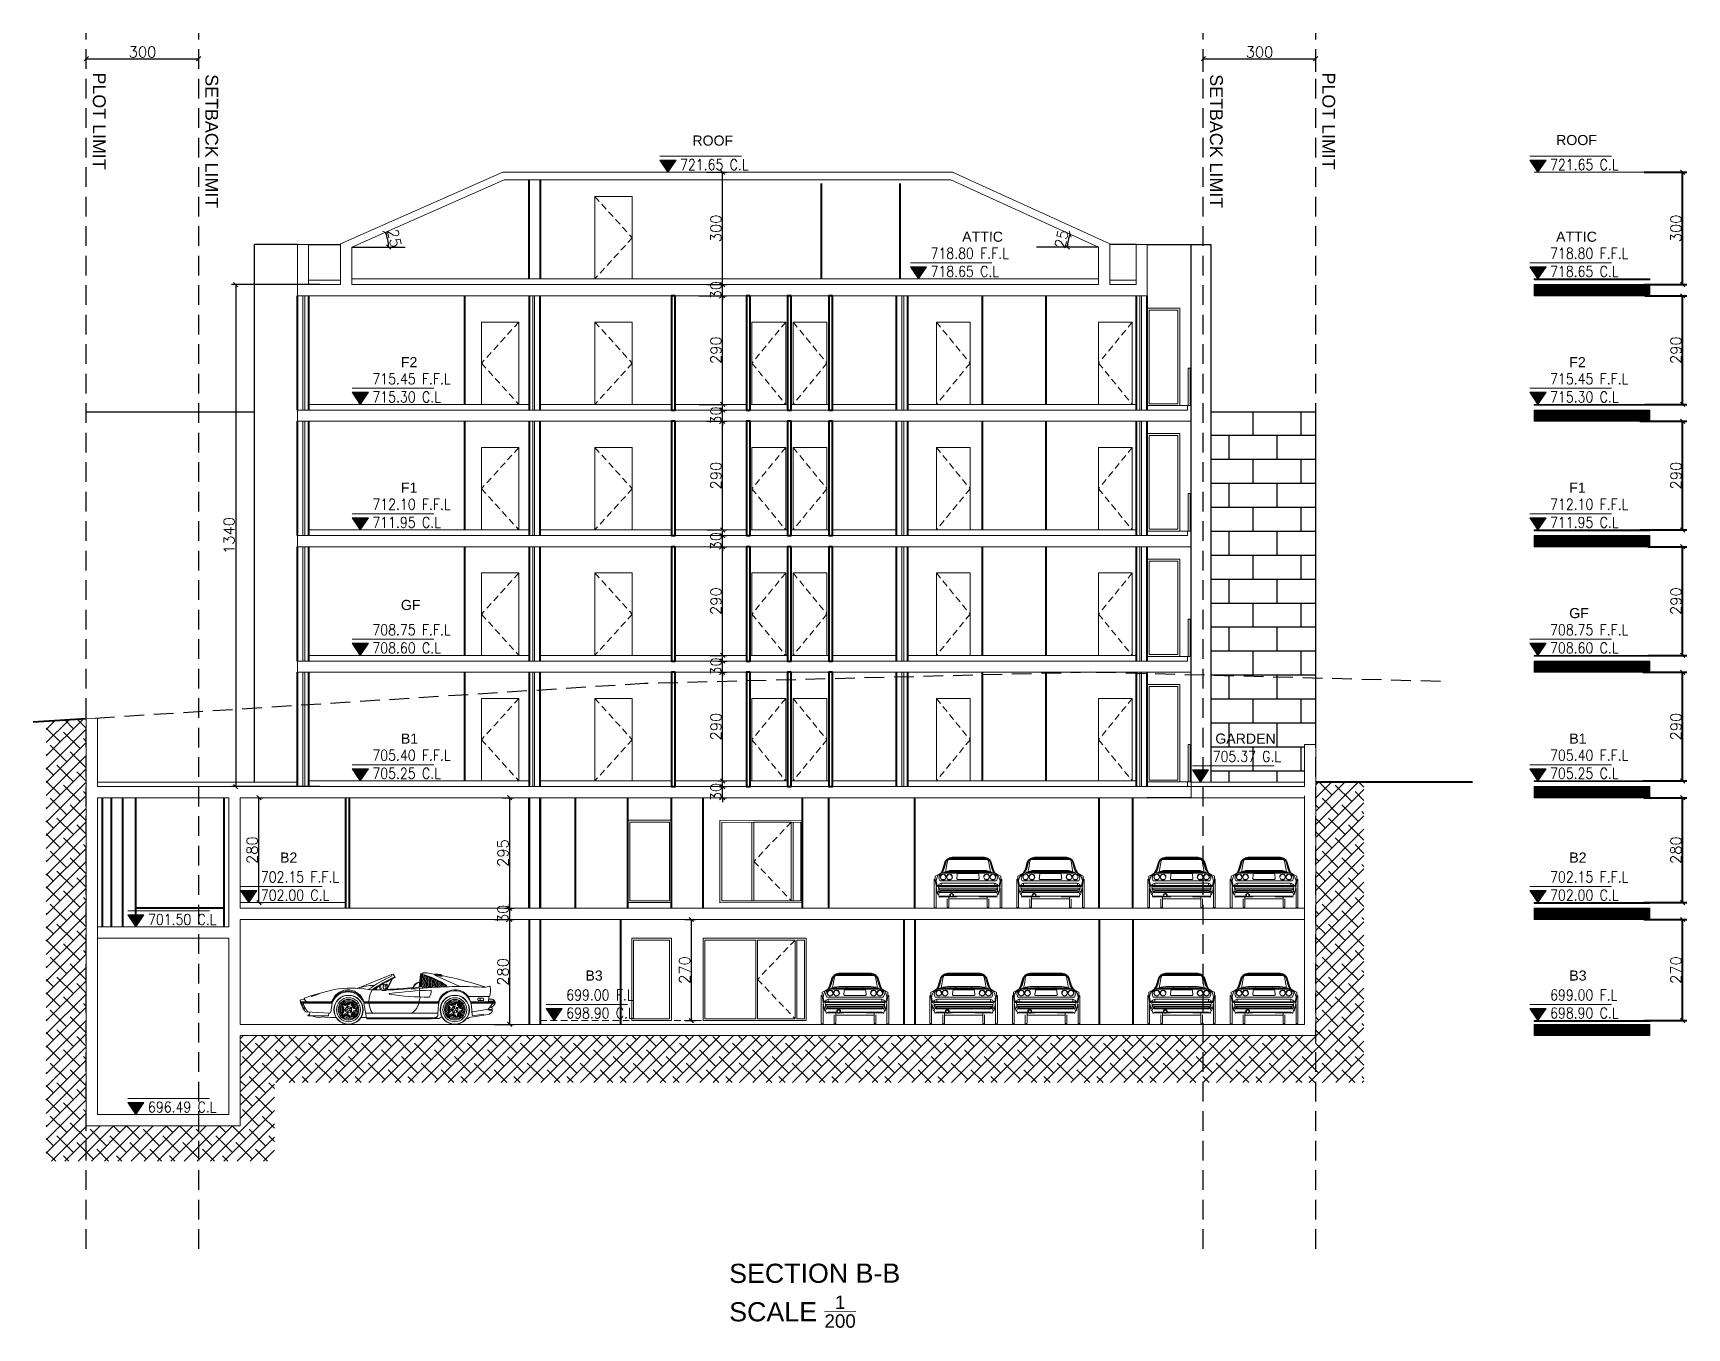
# Model space of a CAD drawing. Header units: metres. Extents: x -322116 to -321123, y -26723 to -26468.
# Drawn here: x -321845.68 to -321801.54, y -26722.71 to -26688.14 of the extents above; entities that cross this region are included whole.
import ezdxf

# ---------------------------------------------------------------- set-up
doc = ezdxf.new("R2010")
doc.units = ezdxf.units.M
doc.header["$LTSCALE"] = 7
doc.header["$MEASUREMENT"] = 0
doc.header["$PDMODE"] = 34
doc.header["$PDSIZE"] = 0.5
for name, pattern in [('1363-TXX-A-XXX-Plots layouts-R02$0$HIDDEN', [0.375, 0.25, -0.125]), ('Hidden', [9.525, 6.35, -3.175]), ('Keyplan G01-C$0$DASHED2', [0.375, 0.25, -0.125])]:
    doc.linetypes.add(name, pattern=pattern)
for name, color, linetype, lineweight in [('1363TX15X-AS301$0$A-FLOR-IDEN', 4, 'Continuous', 18), ('A-ANNO-TXT3', 6, 'Continuous', 30), ('A-DOOR', 134, 'Continuous', 18), ('A-FLOR-HIDN', 9, 'Hidden', 13), ('A-GRID-DIMS', 142, 'Continuous', 9), ('A-WALL-BLWO', 7, 'Continuous', 40), ('L-Structure', 5, 'Continuous', 15), ('plaster', 1, 'Continuous', 0), ('STR HATCH', 8, 'Continuous', 9), ('STR HATCH @ 0.1', 8, 'Continuous', 9), ('STR HATCH @ 0.125', 8, 'Continuous', 9), ('STR HATCH @ 0.25', 8, 'Continuous', 9), ('STR HATCH @ 0.5', 8, 'Continuous', 9), ('STR HATCH @ 1', 8, 'Continuous', 9), ('STR HATCH @ 1000', 8, 'Continuous', 9), ('STR HATCH @ 2', 8, 'Continuous', 9), ('STR HATCH @ 200', 8, 'Continuous', 9), ('XREF-W09-A-ELEV04$0$A--SECT-TILE', 32, 'Continuous', 5)]:
    doc.layers.add(name, color=color, linetype=linetype, lineweight=lineweight)
doc.layers.add('Layer1', color=2, linetype='Continuous')
doc.styles.add('1363TX15X-AS301$0$EG_SIMPLEX', font='SIMPLEX.shx')
doc.styles.add('EG_SIMPLEX', font='SIMPLEX.shx')
doc.styles.get("Standard").update_dxf_attribs({"font": 'romans.shx', "height": 0.5})
doc.dimstyles.new('ERGA-M-0200', dxfattribs={"dimscale": 1.15, "dimtxt": 0.2, "dimasz": 0.2, "dimexe": 0.1, "dimexo": 0.1, "dimgap": 0.06, "dimtad": 1, "dimdec": 1, "dimlfac": 100, "dimrnd": 5, "dimdsep": 46, "dimtxsty": 'EG_SIMPLEX', "dimblk1": 'OBLIQUE', "dimblk2": 'OBLIQUE', "dimsah": 1, "dimcen": 0.3, "dimclrd": 256, "dimclre": 256, "dimclrt": 2, "dimadec": 0, "dimazin": 0, "dimtfac": 1, "dimtdec": 1, "dimtix": 1, "dimtmove": 2, "dimatfit": 3, "dimldrblk": 'OBLIQUE', "dimfxl": 1, "dimtolj": 1, "dimtzin": 0, "dimarcsym": 0})

msp = doc.modelspace()

# ---------------------------------------------------------------- texts
at = {"layer": 'A-ANNO-TXT3', "lineweight": 5}
for s, width, gutter_width, heights, insert, char_height, attachment_point, rotation in [('{\\fArial Unicode MS|b0|i0|c0|p34;PLOT LIMIT}', 4.17223, 5.1289, [0.3528], (-321844.0906, -26691.7903, 0), 0.341116, 9, 269.90083), ('{\\fArial Unicode MS|b0|i0|c0|p34;SETBACK LIMIT}', 4.17223, 5.1289, [0.3528], (-321841.0906, -26692.8184, 0), 0.341116, 9, 269.90083), ('{\\fArial Unicode MS|b0|i0|c0|p34;SETBACK LIMIT}', 4.17223, 5.1289, [0.3528], (-321814.278, -26692.8184, 0), 0.341116, 9, 269.90083), ('{\\fArial Unicode MS|b0|i0|c0|p34;PLOT LIMIT}', 4.17223, 5.1289, [0.3528], (-321811.278, -26691.7903, 0), 0.341116, 9, 269.90083), ('\\A1;{\\fArial Unicode MS|b0|i0|c0|p34;ROOF}', 1.423931, 3.0774, [0.4674], (-321828.0832, -26690.8777, 1754.0008), 0.27, 1, 359.90083), ('\\A1;{\\fArial Unicode MS|b0|i0|c0|p34;ATTIC}', 1.423931, 3.0774, [0.4674], (-321820.8823, -26693.4437, 1754.0008), 0.27, 1, 359.90083), ('\\A1;{\\fArial Unicode MS|b0|i0|c0|p34;F2}', 1.423931, 3.0774, [0.4674], (-321835.8627, -26696.7937, 877), 0.27, 1, 359.90083), ('\\A1;{\\fArial Unicode MS|b0|i0|c0|p34;F1}', 1.423931, 3.0774, [0.4674], (-321835.8627, -26700.1437, 877), 0.27, 1, 359.90083), ('\\A1;{\\fArial Unicode MS|b0|i0|c0|p34;GF}', 1.423931, 3.0774, [0.4674], (-321835.8627, -26703.2765, 877.0007), 0.27, 1, 359.90083), ('\\A1;{\\fArial Unicode MS|b0|i0|c0|p34;GARDEN}', 1.423931, 3.0774, [0.4674], (-321814.1278, -26706.8437), 0.27, 1, 359.90083), ('\\A1;{\\fArial Unicode MS|b0|i0|c0|p34;B2 }', 1.423931, 3.0774, [0.4674], (-321839.0887, -26710.0202), 0.27, 1, 359.90083), ('\\A1;{\\fArial Unicode MS|b0|i0|c0|p34;B3}', 1.423931, 3.0774, [0.4674], (-321830.9379, -26713.1702), 0.27, 1, 359.90083), ('\\A1;{\\fArial Unicode MS|b0|i0|c0|p34;SECTION B-B\\PSCALE \\H0.7x;\\S1/200;}', 8.323156, 7.6934, [2.2325], (-321827.0996, -26722.7135, 0.0007), 0.511674, 7, 0.09917)]:
    msp.add_mtext_dynamic_manual_height_columns(s, width=width, gutter_width=gutter_width, heights=heights, dxfattribs=dict(at, insert=insert, char_height=char_height, attachment_point=attachment_point, rotation=rotation))
at = {"layer": 'A-ANNO-TXT3', "lineweight": 5, "insert": (-321835.8627, -26706.8437, 877.0007), "char_height": 0.27, "width": 5.925218, "attachment_point": 1, "rotation": 359.90083}
msp.add_mtext('\\A1;{\\fArial Unicode MS|b0|i0|c0|p34;B1\\P}', dxfattribs=at)

# ---------------------------------------------------------------- blocks, each defined once
blk = doc.blocks.new('*U576')
at = {"layer": 'STR HATCH @ 0.1'}
h = blk.add_hatch(dxfattribs=at)
h.set_pattern_fill('ANSI31', color=256, scale=0.001)
h.set_pattern_definition([(45, (-299.711407287, -219.896720744), (-8.8388347648e-06, 8.8388347648e-06), [])])
h.paths.add_polyline_path([(-321867.28, -26694.859), (-321864.196, -26694.859), (-321864.202, -26695.159), (-321867.285, -26695.159)])
h.paths.add_polyline_path([(-321867.285, -26698.209), (-321864.202, -26698.209), (-321864.202, -26698.509), (-321867.285, -26698.509)])
h.paths.add_polyline_path([(-321867.285, -26701.559), (-321864.202, -26701.559), (-321864.202, -26701.859), (-321867.285, -26701.859)])
h.paths.add_polyline_path([(-321867.285, -26704.909), (-321864.202, -26704.909), (-321864.202, -26705.209), (-321867.285, -26705.209)])
h.paths.add_polyline_path([(-321867.285, -26708.259), (-321864.202, -26708.259), (-321864.202, -26708.559), (-321867.285, -26708.559)])
h.paths.add_polyline_path([(-321867.285, -26711.509), (-321864.202, -26711.509), (-321864.202, -26711.809), (-321867.285, -26711.809)])
h.paths.add_polyline_path([(-321867.285, -26714.609), (-321864.202, -26714.609), (-321864.202, -26714.909), (-321867.285, -26714.909)])
at = {"layer": 'STR HATCH @ 0.125'}
h = blk.add_hatch(dxfattribs=at)
h.set_pattern_fill('ANSI31', color=256, scale=0.001)
h.set_pattern_definition([(45, (-299.711407287, -219.896720744), (-1.1048543456e-05, 1.1048543456e-05), [])])
h.paths.add_polyline_path([(-321867.28, -26694.859), (-321864.196, -26694.859), (-321864.202, -26695.159), (-321867.285, -26695.159)])
h.paths.add_polyline_path([(-321867.285, -26698.209), (-321864.202, -26698.209), (-321864.202, -26698.509), (-321867.285, -26698.509)])
h.paths.add_polyline_path([(-321867.285, -26701.559), (-321864.202, -26701.559), (-321864.202, -26701.859), (-321867.285, -26701.859)])
h.paths.add_polyline_path([(-321867.285, -26704.909), (-321864.202, -26704.909), (-321864.202, -26705.209), (-321867.285, -26705.209)])
h.paths.add_polyline_path([(-321867.285, -26708.259), (-321864.202, -26708.259), (-321864.202, -26708.559), (-321867.285, -26708.559)])
h.paths.add_polyline_path([(-321867.285, -26711.509), (-321864.202, -26711.509), (-321864.202, -26711.809), (-321867.285, -26711.809)])
h.paths.add_polyline_path([(-321867.285, -26714.609), (-321864.202, -26714.609), (-321864.202, -26714.909), (-321867.285, -26714.909)])
at = {"layer": 'STR HATCH @ 0.25'}
h = blk.add_hatch(dxfattribs=at)
h.set_pattern_fill('ANSI31', color=256, scale=0.001)
h.set_pattern_definition([(45, (-299.711407287, -219.896720744), (-2.20970869121e-05, 2.20970869121e-05), [])])
h.paths.add_polyline_path([(-321867.28, -26694.859), (-321864.196, -26694.859), (-321864.202, -26695.159), (-321867.285, -26695.159)])
h.paths.add_polyline_path([(-321867.285, -26698.209), (-321864.202, -26698.209), (-321864.202, -26698.509), (-321867.285, -26698.509)])
h.paths.add_polyline_path([(-321867.285, -26701.559), (-321864.202, -26701.559), (-321864.202, -26701.859), (-321867.285, -26701.859)])
h.paths.add_polyline_path([(-321867.285, -26704.909), (-321864.202, -26704.909), (-321864.202, -26705.209), (-321867.285, -26705.209)])
h.paths.add_polyline_path([(-321867.285, -26708.259), (-321864.202, -26708.259), (-321864.202, -26708.559), (-321867.285, -26708.559)])
h.paths.add_polyline_path([(-321867.285, -26711.509), (-321864.202, -26711.509), (-321864.202, -26711.809), (-321867.285, -26711.809)])
h.paths.add_polyline_path([(-321867.285, -26714.609), (-321864.202, -26714.609), (-321864.202, -26714.909), (-321867.285, -26714.909)])
at = {"layer": 'STR HATCH @ 0.5'}
h = blk.add_hatch(dxfattribs=at)
h.set_pattern_fill('ANSI31', color=256, scale=0.001)
h.set_pattern_definition([(45, (-299.711407287, -219.896720744), (-4.41941738242e-05, 4.41941738242e-05), [])])
h.paths.add_polyline_path([(-321867.28, -26694.859), (-321864.196, -26694.859), (-321864.202, -26695.159), (-321867.285, -26695.159)])
h.paths.add_polyline_path([(-321867.285, -26698.209), (-321864.202, -26698.209), (-321864.202, -26698.509), (-321867.285, -26698.509)])
h.paths.add_polyline_path([(-321867.285, -26701.559), (-321864.202, -26701.559), (-321864.202, -26701.859), (-321867.285, -26701.859)])
h.paths.add_polyline_path([(-321867.285, -26704.909), (-321864.202, -26704.909), (-321864.202, -26705.209), (-321867.285, -26705.209)])
h.paths.add_polyline_path([(-321867.285, -26708.259), (-321864.202, -26708.259), (-321864.202, -26708.559), (-321867.285, -26708.559)])
h.paths.add_polyline_path([(-321867.285, -26711.509), (-321864.202, -26711.509), (-321864.202, -26711.809), (-321867.285, -26711.809)])
h.paths.add_polyline_path([(-321867.285, -26714.609), (-321864.202, -26714.609), (-321864.202, -26714.909), (-321867.285, -26714.909)])
at = {"layer": 'STR HATCH @ 1'}
h = blk.add_hatch(dxfattribs=at)
h.set_pattern_fill('ANSI31', color=256, scale=0.001)
h.set_pattern_definition([(45, (-299.71140729, -219.89672074), (-8.83883476483e-05, 8.83883476483e-05), [])])
h.paths.add_polyline_path([(-321867.28, -26694.859), (-321864.196, -26694.859), (-321864.202, -26695.159), (-321867.285, -26695.159)])
h.paths.add_polyline_path([(-321867.285, -26698.209), (-321864.202, -26698.209), (-321864.202, -26698.509), (-321867.285, -26698.509)])
h.paths.add_polyline_path([(-321867.285, -26701.559), (-321864.202, -26701.559), (-321864.202, -26701.859), (-321867.285, -26701.859)])
h.paths.add_polyline_path([(-321867.285, -26704.909), (-321864.202, -26704.909), (-321864.202, -26705.209), (-321867.285, -26705.209)])
h.paths.add_polyline_path([(-321867.285, -26708.259), (-321864.202, -26708.259), (-321864.202, -26708.559), (-321867.285, -26708.559)])
h.paths.add_polyline_path([(-321867.285, -26711.509), (-321864.202, -26711.509), (-321864.202, -26711.809), (-321867.285, -26711.809)])
h.paths.add_polyline_path([(-321867.285, -26714.609), (-321864.202, -26714.609), (-321864.202, -26714.909), (-321867.285, -26714.909)])
at = {"layer": 'STR HATCH @ 1000'}
h = blk.add_hatch(dxfattribs=at)
h.set_pattern_fill('ANSI31', color=256, scale=0.001)
h.set_pattern_definition([(45, (-299.71141, -219.89672), (-0.08838834765, 0.08838834765), [])])
h.paths.add_polyline_path([(-321867.28, -26694.859), (-321864.196, -26694.859), (-321864.202, -26695.159), (-321867.285, -26695.159)])
h.paths.add_polyline_path([(-321867.285, -26698.209), (-321864.202, -26698.209), (-321864.202, -26698.509), (-321867.285, -26698.509)])
h.paths.add_polyline_path([(-321867.285, -26701.559), (-321864.202, -26701.559), (-321864.202, -26701.859), (-321867.285, -26701.859)])
h.paths.add_polyline_path([(-321867.285, -26704.909), (-321864.202, -26704.909), (-321864.202, -26705.209), (-321867.285, -26705.209)])
h.paths.add_polyline_path([(-321867.285, -26708.259), (-321864.202, -26708.259), (-321864.202, -26708.559), (-321867.285, -26708.559)])
h.paths.add_polyline_path([(-321867.285, -26711.509), (-321864.202, -26711.509), (-321864.202, -26711.809), (-321867.285, -26711.809)])
h.paths.add_polyline_path([(-321867.285, -26714.609), (-321864.202, -26714.609), (-321864.202, -26714.909), (-321867.285, -26714.909)])
at = {"layer": 'STR HATCH @ 2'}
h = blk.add_hatch(dxfattribs=at)
h.set_pattern_fill('ANSI31', color=256, scale=0.001)
h.set_pattern_definition([(45, (-299.71140729, -219.89672074), (-0.0001767766952966, 0.0001767766952966), [])])
h.paths.add_polyline_path([(-321867.28, -26694.859), (-321864.196, -26694.859), (-321864.202, -26695.159), (-321867.285, -26695.159)])
h.paths.add_polyline_path([(-321867.285, -26698.209), (-321864.202, -26698.209), (-321864.202, -26698.509), (-321867.285, -26698.509)])
h.paths.add_polyline_path([(-321867.285, -26701.559), (-321864.202, -26701.559), (-321864.202, -26701.859), (-321867.285, -26701.859)])
h.paths.add_polyline_path([(-321867.285, -26704.909), (-321864.202, -26704.909), (-321864.202, -26705.209), (-321867.285, -26705.209)])
h.paths.add_polyline_path([(-321867.285, -26708.259), (-321864.202, -26708.259), (-321864.202, -26708.559), (-321867.285, -26708.559)])
h.paths.add_polyline_path([(-321867.285, -26711.509), (-321864.202, -26711.509), (-321864.202, -26711.809), (-321867.285, -26711.809)])
h.paths.add_polyline_path([(-321867.285, -26714.609), (-321864.202, -26714.609), (-321864.202, -26714.909), (-321867.285, -26714.909)])
at = {"layer": 'STR HATCH @ 200'}
h = blk.add_hatch(dxfattribs=at)
h.set_pattern_fill('ANSI31', color=256, scale=0.001)
h.set_pattern_definition([(45, (-299.711407, -219.89672), (-0.0176776695297, 0.0176776695297), [])])
h.paths.add_polyline_path([(-321867.28, -26694.859), (-321864.196, -26694.859), (-321864.202, -26695.159), (-321867.285, -26695.159)])
h.paths.add_polyline_path([(-321867.285, -26698.209), (-321864.202, -26698.209), (-321864.202, -26698.509), (-321867.285, -26698.509)])
h.paths.add_polyline_path([(-321867.285, -26701.559), (-321864.202, -26701.559), (-321864.202, -26701.859), (-321867.285, -26701.859)])
h.paths.add_polyline_path([(-321867.285, -26704.909), (-321864.202, -26704.909), (-321864.202, -26705.209), (-321867.285, -26705.209)])
h.paths.add_polyline_path([(-321867.285, -26708.259), (-321864.202, -26708.259), (-321864.202, -26708.559), (-321867.285, -26708.559)])
h.paths.add_polyline_path([(-321867.285, -26711.509), (-321864.202, -26711.509), (-321864.202, -26711.809), (-321867.285, -26711.809)])
h.paths.add_polyline_path([(-321867.285, -26714.609), (-321864.202, -26714.609), (-321864.202, -26714.909), (-321867.285, -26714.909)])
blk = doc.blocks.new('*U133')
blk.add_hatch(color=256).paths.add_polyline_path([(150, 225), (-150, 225), (0, 0)])
blk.add_line((-150, 300), (1362, 300))
blk.add_lwpolyline([(-150, 225), (150, 225), (0, 0)], close=True)
at = {"style": '1363TX15X-AS301$0$EG_SIMPLEX', "width": 0.85}
for tag, p in [('F.F.L.', (225, 375)), ('C.L.', (225, 39))]:
    blk.add_attdef(tag, p, '', height=200, dxfattribs=at)
blk = doc.blocks.new('_OBLIQUE')
at = {"color": 0, "linetype": 'ByBlock'}
blk.add_line((-0.5, -0.5), (0.5, 0.5), dxfattribs=at)
blk = doc.blocks.new('*D95')
at = {"layer": 'A-GRID-DIMS', "lineweight": -2, "transparency": 16777216}
for p, q in [((-321864.333, -26695.159), (-321863.211, -26695.159)), ((-321863.326, -26698.059), (-321863.326, -26695.159)), ((-321864.333, -26698.059), (-321863.211, -26698.059))]:
    blk.add_line(p, q, dxfattribs=at)
at = {"layer": 'Defpoints', "color": 0, "transparency": 16777216}
for p in [(-321864.448, -26695.159), (-321863.326, -26695.159), (-321864.448, -26698.059)]:
    blk.add_point(p, dxfattribs=at)
at = {"layer": 'A-GRID-DIMS', "lineweight": -2, "transparency": 16777216, "xscale": 0.115, "yscale": 0.115, "zscale": 0.115}
for p, rotation in [((-321863.326, -26695.159), 90), ((-321863.326, -26698.059), 270)]:
    blk.add_blockref('_OBLIQUE', p, dxfattribs=dict(at, rotation=rotation))
at = {"layer": 'A-GRID-DIMS', "color": 2, "transparency": 16777216, "insert": (-321863.504, -26696.609), "char_height": 0.2875, "attachment_point": 5, "rotation": 90, "style": 'EG_SIMPLEX'}
blk.add_mtext('\\A1;290', dxfattribs=at)
blk = doc.blocks.new('*D96')
at = {"layer": 'A-GRID-DIMS', "lineweight": -2, "transparency": 16777216}
for p, q in [((-321864.351, -26691.859), (-321863.211, -26691.859)), ((-321863.326, -26694.859), (-321863.326, -26691.859)), ((-321864.351, -26694.859), (-321863.211, -26694.859))]:
    blk.add_line(p, q, dxfattribs=at)
at = {"layer": 'Defpoints', "color": 0, "transparency": 16777216}
for p in [(-321864.466, -26691.859, -0.001), (-321863.326, -26691.859), (-321864.466, -26694.859)]:
    blk.add_point(p, dxfattribs=at)
at = {"layer": 'A-GRID-DIMS', "lineweight": -2, "transparency": 16777216, "xscale": 0.115, "yscale": 0.115, "zscale": 0.115}
for p, rotation in [((-321863.326, -26691.859), 90), ((-321863.326, -26694.859), 270)]:
    blk.add_blockref('_OBLIQUE', p, dxfattribs=dict(at, rotation=rotation))
at = {"layer": 'A-GRID-DIMS', "color": 2, "transparency": 16777216, "insert": (-321863.504, -26693.359), "char_height": 0.2875, "attachment_point": 5, "rotation": 90, "style": 'EG_SIMPLEX'}
blk.add_mtext('\\A1;300', dxfattribs=at)
blk = doc.blocks.new('*D97')
at = {"layer": 'A-GRID-DIMS', "lineweight": -2, "transparency": 16777216}
for p, q in [((-321864.362, -26708.559), (-321863.211, -26708.559)), ((-321863.326, -26711.359), (-321863.326, -26708.559)), ((-321864.362, -26711.359), (-321863.211, -26711.359))]:
    blk.add_line(p, q, dxfattribs=at)
at = {"layer": 'Defpoints', "color": 0, "transparency": 16777216}
for p in [(-321864.477, -26708.559, 0.001), (-321863.326, -26708.559), (-321864.477, -26711.359, 0.001)]:
    blk.add_point(p, dxfattribs=at)
at = {"layer": 'A-GRID-DIMS', "lineweight": -2, "transparency": 16777216, "xscale": 0.115, "yscale": 0.115, "zscale": 0.115}
for p, rotation in [((-321863.326, -26708.559), 90), ((-321863.326, -26711.359), 270)]:
    blk.add_blockref('_OBLIQUE', p, dxfattribs=dict(at, rotation=rotation))
at = {"layer": 'A-GRID-DIMS', "color": 2, "transparency": 16777216, "insert": (-321863.504, -26709.959), "char_height": 0.2875, "attachment_point": 5, "rotation": 90, "style": 'EG_SIMPLEX'}
blk.add_mtext('\\A1;280', dxfattribs=at)
blk = doc.blocks.new('*D98')
at = {"layer": 'A-GRID-DIMS', "lineweight": -2, "transparency": 16777216}
for p, q in [((-321864.387, -26705.209), (-321863.211, -26705.209)), ((-321863.326, -26708.109), (-321863.326, -26705.209)), ((-321864.387, -26708.109), (-321863.211, -26708.109))]:
    blk.add_line(p, q, dxfattribs=at)
at = {"layer": 'Defpoints', "color": 0, "transparency": 16777216}
for p in [(-321864.502, -26705.209), (-321863.326, -26705.209), (-321864.502, -26708.109, 0.001)]:
    blk.add_point(p, dxfattribs=at)
at = {"layer": 'A-GRID-DIMS', "lineweight": -2, "transparency": 16777216, "xscale": 0.115, "yscale": 0.115, "zscale": 0.115}
for p, rotation in [((-321863.326, -26705.209), 90), ((-321863.326, -26708.109), 270)]:
    blk.add_blockref('_OBLIQUE', p, dxfattribs=dict(at, rotation=rotation))
at = {"layer": 'A-GRID-DIMS', "color": 2, "transparency": 16777216, "insert": (-321863.504, -26706.659), "char_height": 0.2875, "attachment_point": 5, "rotation": 90, "style": 'EG_SIMPLEX'}
blk.add_mtext('\\A1;290', dxfattribs=at)
blk = doc.blocks.new('*D99')
at = {"layer": 'A-GRID-DIMS', "lineweight": -2, "transparency": 16777216}
for p, q in [((-321864.256, -26701.859), (-321863.211, -26701.859)), ((-321863.326, -26704.759), (-321863.326, -26701.859)), ((-321864.256, -26704.759), (-321863.211, -26704.759))]:
    blk.add_line(p, q, dxfattribs=at)
at = {"layer": 'Defpoints', "color": 0, "transparency": 16777216}
for p in [(-321864.371, -26701.859), (-321863.326, -26701.859), (-321864.371, -26704.759)]:
    blk.add_point(p, dxfattribs=at)
at = {"layer": 'A-GRID-DIMS', "lineweight": -2, "transparency": 16777216, "xscale": 0.115, "yscale": 0.115, "zscale": 0.115}
for p, rotation in [((-321863.326, -26701.859), 90), ((-321863.326, -26704.759), 270)]:
    blk.add_blockref('_OBLIQUE', p, dxfattribs=dict(at, rotation=rotation))
at = {"layer": 'A-GRID-DIMS', "color": 2, "transparency": 16777216, "insert": (-321863.504, -26703.309), "char_height": 0.2875, "attachment_point": 5, "rotation": 90, "style": 'EG_SIMPLEX'}
blk.add_mtext('\\A1;290', dxfattribs=at)
blk = doc.blocks.new('*D100')
at = {"layer": 'A-GRID-DIMS', "lineweight": -2, "transparency": 16777216}
for p, q in [((-321864.468, -26698.509), (-321863.211, -26698.509)), ((-321863.326, -26701.409), (-321863.326, -26698.509)), ((-321864.468, -26701.409), (-321863.211, -26701.409))]:
    blk.add_line(p, q, dxfattribs=at)
at = {"layer": 'Defpoints', "color": 0, "transparency": 16777216}
for p in [(-321864.583, -26698.509), (-321863.326, -26698.509), (-321864.583, -26701.409)]:
    blk.add_point(p, dxfattribs=at)
at = {"layer": 'A-GRID-DIMS', "lineweight": -2, "transparency": 16777216, "xscale": 0.115, "yscale": 0.115, "zscale": 0.115}
for p, rotation in [((-321863.326, -26698.509), 90), ((-321863.326, -26701.409), 270)]:
    blk.add_blockref('_OBLIQUE', p, dxfattribs=dict(at, rotation=rotation))
at = {"layer": 'A-GRID-DIMS', "color": 2, "transparency": 16777216, "insert": (-321863.504, -26699.959), "char_height": 0.2875, "attachment_point": 5, "rotation": 90, "style": 'EG_SIMPLEX'}
blk.add_mtext('\\A1;290', dxfattribs=at)
blk = doc.blocks.new('*D101')
at = {"layer": 'A-GRID-DIMS', "lineweight": -2, "transparency": 16777216}
for p, q in [((-321864.362, -26711.809), (-321863.211, -26711.809)), ((-321863.326, -26714.509), (-321863.326, -26711.809)), ((-321864.362, -26714.509), (-321863.211, -26714.509))]:
    blk.add_line(p, q, dxfattribs=at)
at = {"layer": 'Defpoints', "color": 0, "transparency": 16777216}
for p in [(-321864.477, -26711.809, 0.001), (-321863.326, -26711.809), (-321864.477, -26714.509, 0.001)]:
    blk.add_point(p, dxfattribs=at)
at = {"layer": 'A-GRID-DIMS', "lineweight": -2, "transparency": 16777216, "xscale": 0.115, "yscale": 0.115, "zscale": 0.115}
for p, rotation in [((-321863.326, -26711.809), 90), ((-321863.326, -26714.509), 270)]:
    blk.add_blockref('_OBLIQUE', p, dxfattribs=dict(at, rotation=rotation))
at = {"layer": 'A-GRID-DIMS', "color": 2, "transparency": 16777216, "insert": (-321863.504, -26713.159), "char_height": 0.2875, "attachment_point": 5, "rotation": 90, "style": 'EG_SIMPLEX'}
blk.add_mtext('\\A1;270', dxfattribs=at)
blk = doc.blocks.new('NEW FOR LEVELS 1 ETAGE')
at = {"layer": 'A-DOOR'}
for p, q in [((-321803.996, -26825.998, -0.001), (-321804.996, -26825.998, -0.001)), ((-321801.97, -26825.998, -0.001), (-321800.97, -26825.998, -0.001)), ((-321796.876, -26825.998, -0.002), (-321797.776, -26825.998, -0.002)), ((-321796.676, -26825.998, -0.002), (-321795.776, -26825.998, -0.002)), ((-321792.853, -26825.998, 0), (-321791.953, -26825.998, 0)), ((-321787.626, -26825.998, 0), (-321788.526, -26825.998, 0)), ((-321786.131, -26828.228, 0), (-321786.131, -26827.228, 0.001)), ((-321786.131, -26827.228, 0.001), (-321786.081, -26827.228, 0.001)), ((-321786.081, -26827.228, 0.001), (-321786.081, -26828.228, 0)), ((-321786.131, -26828.228, 0), (-321786.081, -26828.228, 0))]:
    blk.add_line(p, q, dxfattribs=at)
at = {"layer": 'A-DOOR', "elevation": 0}
for points in [[(-321786.356, -26825.628), (-321787.226, -26825.628), (-321787.226, -26828.228), (-321786.356, -26828.228)], [(-321786.406, -26825.678), (-321787.176, -26825.678), (-321787.176, -26828.178), (-321786.406, -26828.178)]]:
    blk.add_lwpolyline(points, close=True, dxfattribs=at)
at = {"layer": 'A-DOOR'}
for points, elevation in [([(-321804.996, -26825.998), (-321804.996, -26828.198)], -0.001), ([(-321803.996, -26825.998), (-321803.996, -26828.198)], -0.001), ([(-321801.97, -26825.998), (-321801.97, -26828.198)], -0.001), ([(-321800.97, -26825.998), (-321800.97, -26828.198)], -0.001), ([(-321797.776, -26825.998), (-321797.776, -26828.198)], -0.002), ([(-321796.876, -26825.998), (-321796.876, -26828.198)], -0.002), ([(-321796.676, -26825.998), (-321796.676, -26828.198)], -0.002), ([(-321795.776, -26825.998), (-321795.776, -26828.198)], -0.002), ([(-321792.853, -26825.998), (-321792.853, -26828.198)], 0), ([(-321791.953, -26825.998), (-321791.953, -26828.198)], 0), ([(-321788.526, -26825.998), (-321788.526, -26828.198)], 0), ([(-321787.626, -26825.998), (-321787.626, -26828.198)], 0)]:
    blk.add_lwpolyline(points, dxfattribs=dict(at, elevation=elevation))
at = {"layer": 'A-FLOR-HIDN', "linetype": '1363-TXX-A-XXX-Plots layouts-R02$0$HIDDEN', "ltscale": 0.1}
for points, elevation in [([(-321803.996, -26825.998), (-321804.996, -26827.098), (-321803.996, -26828.198)], -0.001), ([(-321801.97, -26825.998), (-321800.97, -26827.098), (-321801.97, -26828.198)], -0.001), ([(-321796.876, -26825.998), (-321797.776, -26827.098), (-321796.876, -26828.198)], -0.002), ([(-321796.676, -26825.998), (-321795.776, -26827.098), (-321796.676, -26828.198)], -0.002), ([(-321792.853, -26825.998), (-321791.953, -26827.098), (-321792.853, -26828.198)], 0), ([(-321787.626, -26825.998), (-321788.526, -26827.098), (-321787.626, -26828.198)], 0)]:
    blk.add_lwpolyline(points, dxfattribs=dict(at, elevation=elevation))
at = {"layer": 'A-WALL-BLWO'}
for p, q in [((-321809.909, -26828.348, -0.001), (-321809.909, -26825.298, 0)), ((-321809.609, -26825.298, -0.001), (-321809.609, -26828.348, 0)), ((-321805.436, -26828.198, -0.001), (-321805.436, -26825.298, -0.001)), ((-321803.726, -26825.298, -0.001), (-321803.726, -26828.348, 0)), ((-321803.426, -26828.348, -0.001), (-321803.426, -26825.298, 0)), ((-321793.926, -26825.298), (-321793.926, -26828.348, 0)), ((-321793.626, -26825.298), (-321793.626, -26828.348, 0)), ((-321791.626, -26828.198, 0), (-321791.626, -26825.298, 0)), ((-321789.921, -26828.198, 0), (-321789.921, -26825.298)), ((-321787.526, -26825.298, -0.001), (-321787.526, -26828.348, 0.001)), ((-321787.226, -26828.348, -0.001), (-321787.226, -26825.298))]:
    blk.add_line(p, q, dxfattribs=at)
for points, elevation in [([(-321799.826, -26825.298), (-321799.926, -26825.298), (-321799.926, -26828.348), (-321799.826, -26828.348)], 0), ([(-321797.826, -26825.298), (-321797.926, -26825.298), (-321797.926, -26828.348), (-321797.826, -26828.348)], -0.001), ([(-321796.726, -26825.298), (-321796.826, -26825.298), (-321796.826, -26828.348), (-321796.726, -26828.348)], -0.001), ([(-321795.626, -26825.298), (-321795.726, -26825.298), (-321795.726, -26828.348), (-321795.626, -26828.348)], 0)]:
    blk.add_lwpolyline(points, close=True, dxfattribs=dict(at, elevation=elevation))
at = {"layer": 'L-Structure'}
for p, q in [((-321787.226, -26825.298, 0), (-321809.909, -26825.298, 0)), ((-321786.156, -26828.348, 0.001), (-321809.909, -26828.348, 0)), ((-321786.156, -26828.348, 0.001), (-321786.156, -26828.228, 0)), ((-321786.156, -26828.228, 0), (-321786.056, -26828.228, 0)), ((-321786.056, -26828.228, 0), (-321786.056, -26828.646, 0.001)), ((-321787.226, -26828.646, 0.001), (-321786.056, -26828.646, 0.001))]:
    blk.add_line(p, q, dxfattribs=at)
at = {"layer": 'XREF-W09-A-ELEV04$0$A--SECT-TILE'}
for p, q in [((-321809.759, -26825.298, -0.001), (-321809.759, -26828.348, -0.001)), ((-321809.709, -26828.348, -0.001), (-321809.709, -26825.298, -0.001)), ((-321803.626, -26828.348, -0.001), (-321803.626, -26825.298, -0.001)), ((-321803.576, -26825.298, -0.001), (-321803.576, -26828.348, -0.001)), ((-321793.776, -26825.298), (-321793.776, -26828.348, 0)), ((-321793.726, -26825.298), (-321793.726, -26828.348, 0)), ((-321787.426, -26828.348, -0.001), (-321787.426, -26825.298, -0.001)), ((-321787.376, -26825.298, -0.001), (-321787.376, -26828.348, -0.001)), ((-321803.726, -26828.198, -0.001), (-321809.609, -26828.198, -0.001)), ((-321799.926, -26828.198, -0.001), (-321803.426, -26828.198, -0.001)), ((-321797.926, -26828.198, -0.001), (-321799.826, -26828.198, -0.001)), ((-321796.826, -26828.198, -0.002), (-321797.826, -26828.198, -0.002)), ((-321795.726, -26828.198, -0.002), (-321796.726, -26828.198, -0.002)), ((-321795.626, -26828.198, -0.001), (-321793.926, -26828.198, -0.001)), ((-321787.526, -26828.198, -0.002), (-321793.626, -26828.198, 0.001)), ((-321787.226, -26828.228, 0), (-321786.156, -26828.228, 0))]:
    blk.add_line(p, q, dxfattribs=at)
blk = doc.blocks.new('*D110')
at = {"layer": 'A-GRID-DIMS', "lineweight": -2, "transparency": 16777216}
for p, q in [((-321844.259, -26689.052), (-321844.259, -26688.712)), ((-321844.259, -26688.827), (-321841.259, -26688.827)), ((-321841.259, -26689.052), (-321841.259, -26688.712))]:
    blk.add_line(p, q, dxfattribs=at)
at = {"layer": 'Defpoints', "color": 0, "transparency": 16777216}
for p in [(-321841.259, -26688.827), (-321844.259, -26689.167), (-321841.259, -26689.167)]:
    blk.add_point(p, dxfattribs=at)
at = {"layer": 'A-GRID-DIMS', "lineweight": -2, "transparency": 16777216, "xscale": 0.115, "yscale": 0.115, "zscale": 0.115, "rotation": 180}
blk.add_blockref('_OBLIQUE', (-321844.259, -26688.827), dxfattribs=at)
at = {"layer": 'A-GRID-DIMS', "lineweight": -2, "transparency": 16777216, "xscale": 0.115, "yscale": 0.115, "zscale": 0.115}
blk.add_blockref('_OBLIQUE', (-321841.259, -26688.827), dxfattribs=at)
at = {"layer": 'A-GRID-DIMS', "color": 2, "transparency": 16777216, "insert": (-321842.759, -26688.649), "char_height": 0.2875, "attachment_point": 5, "style": 'EG_SIMPLEX'}
blk.add_mtext('\\A1;300', dxfattribs=at)
blk = doc.blocks.new('*D111')
at = {"layer": 'A-GRID-DIMS', "lineweight": -2, "transparency": 16777216}
for p, q in [((-321814.447, -26689.18), (-321814.447, -26688.712)), ((-321814.447, -26688.827), (-321811.447, -26688.827)), ((-321811.447, -26689.18), (-321811.447, -26688.712))]:
    blk.add_line(p, q, dxfattribs=at)
at = {"layer": 'Defpoints', "color": 0, "transparency": 16777216}
for p in [(-321811.447, -26688.827), (-321814.447, -26689.295), (-321811.447, -26689.295)]:
    blk.add_point(p, dxfattribs=at)
at = {"layer": 'A-GRID-DIMS', "lineweight": -2, "transparency": 16777216, "xscale": 0.115, "yscale": 0.115, "zscale": 0.115, "rotation": 180}
blk.add_blockref('_OBLIQUE', (-321814.447, -26688.827), dxfattribs=at)
at = {"layer": 'A-GRID-DIMS', "lineweight": -2, "transparency": 16777216, "xscale": 0.115, "yscale": 0.115, "zscale": 0.115}
blk.add_blockref('_OBLIQUE', (-321811.447, -26688.827), dxfattribs=at)
at = {"layer": 'A-GRID-DIMS', "color": 2, "transparency": 16777216, "insert": (-321812.947, -26688.649), "char_height": 0.2875, "attachment_point": 5, "style": 'EG_SIMPLEX'}
blk.add_mtext('\\A1;300', dxfattribs=at)
blk = doc.blocks.new('NEW FOR CAR')
at = {"layer": 'A-DOOR'}
for p, q in [((-321660.858, -26834.857, 0.001), (-321660.918, -26835.062, 0.001)), ((-321660.889, -26835.016, 0.001), (-321660.846, -26834.843, 0.001)), ((-321660.872, -26835.028, 0.001), (-321660.826, -26834.845, 0.001)), ((-321660.826, -26834.811, 0.001), (-321660.858, -26834.857, 0.001)), ((-321660.846, -26834.843, 0.001), (-321660.813, -26834.811, 0.001)), ((-321660.793, -26834.781, 0.001), (-321660.826, -26834.811, 0.001)), ((-321660.826, -26834.845, 0.001), (-321660.806, -26834.811, 0.001)), ((-321660.787, -26834.824, 0.001), (-321660.819, -26835.022, 0.001)), ((-321660.813, -26834.811, 0.001), (-321660.8, -26834.799, 0.001)), ((-321660.806, -26834.811, 0.001), (-321660.78, -26834.791, 0.001)), ((-321660.8, -26834.799, 0.001), (-321660.806, -26834.811, 0.001)), ((-321660.787, -26834.778, 0.001), (-321660.8, -26834.799, 0.001)), ((-321660.754, -26834.752, 0.001), (-321660.793, -26834.781, 0.001)), ((-321660.761, -26834.765, 0.001), (-321660.787, -26834.778, 0.001)), ((-321660.761, -26834.785, 0.001), (-321660.787, -26834.824, 0.001)), ((-321660.78, -26834.791, 0.001), (-321660.761, -26834.785, 0.001)), ((-321660.731, -26834.746, 0.001), (-321660.761, -26834.765, 0.001)), ((-321660.761, -26834.765, 0.001), (-321660.239, -26834.765, 0.001)), ((-321660.761, -26834.785, 0.001), (-321660.239, -26834.785, 0.001)), ((-321660.728, -26834.741, 0.001), (-321660.754, -26834.752, 0.001)), ((-321660.689, -26834.743, 0.001), (-321660.731, -26834.746, 0.001)), ((-321660.669, -26834.726, 0.001), (-321660.728, -26834.741, 0.001)), ((-321660.239, -26834.743, 0.001), (-321660.689, -26834.743, 0.001)), ((-321660.239, -26834.726, 0.001), (-321660.669, -26834.726, 0.001)), ((-321660.239, -26834.726, 0.001), (-321659.809, -26834.726, 0.001)), ((-321660.239, -26834.743, 0.001), (-321659.789, -26834.743, 0.001)), ((-321659.717, -26834.765, 0.001), (-321660.239, -26834.765, 0.001)), ((-321659.717, -26834.785, 0.001), (-321660.239, -26834.785, 0.001)), ((-321659.809, -26834.726, 0.001), (-321659.75, -26834.741, 0.001)), ((-321659.789, -26834.743, 0.001), (-321659.747, -26834.746, 0.001)), ((-321659.75, -26834.741, 0.001), (-321659.724, -26834.752, 0.001)), ((-321659.747, -26834.746, 0.001), (-321659.717, -26834.765, 0.001)), ((-321659.724, -26834.752, 0.001), (-321659.685, -26834.781, 0.001)), ((-321659.717, -26834.765, 0.001), (-321659.691, -26834.778, 0.001)), ((-321659.717, -26834.785, 0.001), (-321659.691, -26834.824, 0.001)), ((-321659.698, -26834.791, 0.001), (-321659.717, -26834.785, 0.001)), ((-321659.672, -26834.811, 0.001), (-321659.698, -26834.791, 0.001)), ((-321659.691, -26834.778, 0.001), (-321659.678, -26834.799, 0.001)), ((-321659.691, -26834.824, 0.001), (-321659.659, -26835.022, 0.001)), ((-321659.685, -26834.781, 0.001), (-321659.652, -26834.811, 0.001)), ((-321659.665, -26834.811, 0.001), (-321659.678, -26834.799, 0.001)), ((-321659.678, -26834.799, 0.001), (-321659.672, -26834.811, 0.001)), ((-321659.652, -26834.845, 0.001), (-321659.672, -26834.811, 0.001)), ((-321659.632, -26834.843, 0.001), (-321659.665, -26834.811, 0.001)), ((-321659.652, -26834.811, 0.001), (-321659.62, -26834.857, 0.001)), ((-321659.606, -26835.028, 0.001), (-321659.652, -26834.845, 0.001)), ((-321659.589, -26835.016, 0.001), (-321659.632, -26834.843, 0.001)), ((-321659.62, -26834.857, 0.001), (-321659.56, -26835.062, 0.001)), ((-321661.139, -26835.326, 0.001), (-321661.113, -26835.307, 0.001)), ((-321661.139, -26835.642, 0.001), (-321661.139, -26835.326, 0.001)), ((-321661.061, -26835.211, 0.001), (-321661.113, -26835.23, 0.001)), ((-321661.113, -26835.23, 0.001), (-321661.113, -26835.342, 0.001)), ((-321661.113, -26835.342, 0.001), (-321661.093, -26835.485, 0.001)), ((-321661.074, -26835.276, 0.001), (-321661.093, -26835.361, 0.001)), ((-321661.093, -26835.361, 0.001), (-321661.067, -26835.485, 0.001)), ((-321661.091, -26835.425, 0.001), (-321661.087, -26835.452, 0.001)), ((-321661.084, -26835.425, 0.001), (-321661.091, -26835.425, 0.001)), ((-321661.079, -26835.452, 0.001), (-321661.084, -26835.425, 0.001)), ((-321661.023, -26835.198, 0.001), (-321661.074, -26835.276, 0.001)), ((-321661.01, -26835.178, 0.001), (-321661.061, -26835.211, 0.001)), ((-321661.005, -26835.183, 0.001), (-321661.023, -26835.198, 0.001)), ((-321661.004, -26835.217, 0.001), (-321661.022, -26835.289, 0.001)), ((-321661.022, -26835.289, 0.001), (-321660.995, -26835.361, 0.001)), ((-321660.967, -26835.155, 0.001), (-321661.01, -26835.178, 0.001)), ((-321660.956, -26835.419, 0.001), (-321661.01, -26835.449, 0.001)), ((-321660.956, -26835.149, 0.001), (-321661.005, -26835.183, 0.001)), ((-321660.956, -26835.178, 0.001), (-321661.004, -26835.217, 0.001)), ((-321660.995, -26835.361, 0.001), (-321660.239, -26835.361, 0.001)), ((-321660.973, -26835.224, 0.001), (-321660.98, -26835.268, 0.001)), ((-321660.98, -26835.268, 0.001), (-321660.961, -26835.308, 0.001)), ((-321660.945, -26835.191, 0.001), (-321660.973, -26835.224, 0.001)), ((-321660.967, -26835.227, 0.001), (-321660.972, -26835.267, 0.001)), ((-321660.972, -26835.267, 0.001), (-321660.956, -26835.303, 0.001)), ((-321660.918, -26835.062, 0.001), (-321660.967, -26835.155, 0.001)), ((-321660.941, -26835.197, 0.001), (-321660.967, -26835.227, 0.001)), ((-321660.961, -26835.308, 0.001), (-321660.924, -26835.332, 0.001)), ((-321660.956, -26835.15, 0.001), (-321660.889, -26835.016, 0.001)), ((-321660.885, -26835.126, 0.001), (-321660.956, -26835.149, 0.001)), ((-321660.885, -26835.152, 0.001), (-321660.956, -26835.178, 0.001)), ((-321660.956, -26835.303, 0.001), (-321660.922, -26835.325, 0.001)), ((-321660.239, -26835.419, 0.001), (-321660.956, -26835.419, 0.001)), ((-321660.956, -26835.419, 0.001), (-321660.956, -26835.485, 0.001)), ((-321660.902, -26835.178, 0.001), (-321660.945, -26835.191, 0.001)), ((-321660.902, -26835.185, 0.001), (-321660.941, -26835.197, 0.001)), ((-321660.93, -26835.138, 0.001), (-321660.911, -26835.1, 0.001)), ((-321660.924, -26835.332, 0.001), (-321660.88, -26835.332, 0.001)), ((-321660.922, -26835.325, 0.001), (-321660.882, -26835.325, 0.001)), ((-321660.911, -26835.1, 0.001), (-321660.895, -26835.074, 0.001)), ((-321660.86, -26835.191, 0.001), (-321660.902, -26835.178, 0.001)), ((-321660.864, -26835.197, 0.001), (-321660.902, -26835.185, 0.001)), ((-321660.895, -26835.074, 0.001), (-321660.872, -26835.028, 0.001)), ((-321660.84, -26835.126, 0.001), (-321660.885, -26835.126, 0.001)), ((-321660.878, -26835.152, 0.001), (-321660.885, -26835.152, 0.001)), ((-321660.882, -26835.325, 0.001), (-321660.849, -26835.303, 0.001)), ((-321660.88, -26835.332, 0.001), (-321660.843, -26835.308, 0.001)), ((-321660.239, -26835.152, 0.001), (-321660.878, -26835.152, 0.001)), ((-321660.837, -26835.227, 0.001), (-321660.864, -26835.197, 0.001)), ((-321660.831, -26835.224, 0.001), (-321660.86, -26835.191, 0.001)), ((-321660.849, -26835.303, 0.001), (-321660.832, -26835.267, 0.001)), ((-321660.843, -26835.308, 0.001), (-321660.825, -26835.268, 0.001)), ((-321660.819, -26835.022, 0.001), (-321660.84, -26835.126, 0.001)), ((-321660.84, -26835.126, 0.001), (-321660.813, -26835.126, 0.001)), ((-321660.832, -26835.267, 0.001), (-321660.837, -26835.227, 0.001)), ((-321660.825, -26835.268, 0.001), (-321660.831, -26835.224, 0.001)), ((-321660.813, -26835.113, 0.001), (-321660.787, -26835.1, 0.001)), ((-321660.239, -26835.113, 0.001), (-321660.813, -26835.113, 0.001)), ((-321660.813, -26835.126, 0.001), (-321660.813, -26835.113, 0.001)), ((-321660.239, -26835.126, 0.001), (-321660.813, -26835.126, 0.001)), ((-321660.806, -26835.224, 0.001), (-321660.812, -26835.268, 0.001)), ((-321660.812, -26835.268, 0.001), (-321660.794, -26835.308, 0.001)), ((-321660.777, -26835.191, 0.001), (-321660.806, -26835.224, 0.001)), ((-321660.799, -26835.227, 0.001), (-321660.805, -26835.267, 0.001)), ((-321660.805, -26835.267, 0.001), (-321660.788, -26835.303, 0.001)), ((-321660.773, -26835.197, 0.001), (-321660.799, -26835.227, 0.001)), ((-321660.794, -26835.308, 0.001), (-321660.757, -26835.332, 0.001)), ((-321660.788, -26835.303, 0.001), (-321660.755, -26835.325, 0.001)), ((-321660.787, -26835.1, 0.001), (-321660.728, -26835.087, 0.001)), ((-321660.735, -26835.178, 0.001), (-321660.777, -26835.191, 0.001)), ((-321660.735, -26835.185, 0.001), (-321660.773, -26835.197, 0.001)), ((-321660.757, -26835.332, 0.001), (-321660.713, -26835.332, 0.001)), ((-321660.755, -26835.325, 0.001), (-321660.715, -26835.325, 0.001)), ((-321660.692, -26835.191, 0.001), (-321660.735, -26835.178, 0.001)), ((-321660.696, -26835.197, 0.001), (-321660.735, -26835.185, 0.001)), ((-321660.728, -26835.087, 0.001), (-321660.663, -26835.08, 0.001)), ((-321660.715, -26835.325, 0.001), (-321660.681, -26835.303, 0.001)), ((-321660.713, -26835.332, 0.001), (-321660.676, -26835.308, 0.001)), ((-321660.67, -26835.227, 0.001), (-321660.696, -26835.197, 0.001)), ((-321660.663, -26835.224, 0.001), (-321660.692, -26835.191, 0.001)), ((-321660.681, -26835.303, 0.001), (-321660.664, -26835.267, 0.001)), ((-321660.676, -26835.308, 0.001), (-321660.657, -26835.268, 0.001)), ((-321660.664, -26835.267, 0.001), (-321660.67, -26835.227, 0.001)), ((-321660.663, -26835.08, 0.001), (-321660.454, -26835.08, 0.001)), ((-321660.657, -26835.268, 0.001), (-321660.663, -26835.224, 0.001)), ((-321660.526, -26835.185, 0.001), (-321660.539, -26835.302, 0.001)), ((-321660.539, -26835.302, 0.001), (-321660.519, -26835.322, 0.001)), ((-321660.519, -26835.165, 0.001), (-321660.526, -26835.185, 0.001)), ((-321660.239, -26835.165, 0.001), (-321660.519, -26835.165, 0.001)), ((-321660.519, -26835.322, 0.001), (-321660.239, -26835.322, 0.001)), ((-321660.454, -26835.08, 0.001), (-321660.239, -26835.08, 0.001)), ((-321660.454, -26835.08, 0.001), (-321660.454, -26835.113, 0.001)), ((-321660.024, -26835.08, 0.001), (-321660.239, -26835.08, 0.001)), ((-321660.239, -26835.113, 0.001), (-321659.665, -26835.113, 0.001)), ((-321660.239, -26835.126, 0.001), (-321659.665, -26835.126, 0.001)), ((-321660.239, -26835.152, 0.001), (-321659.6, -26835.152, 0.001)), ((-321660.239, -26835.165, 0.001), (-321659.959, -26835.165, 0.001)), ((-321659.959, -26835.322, 0.001), (-321660.239, -26835.322, 0.001)), ((-321659.483, -26835.361, 0.001), (-321660.239, -26835.361, 0.001)), ((-321660.239, -26835.419, 0.001), (-321659.522, -26835.419, 0.001)), ((-321659.815, -26835.08, 0.001), (-321660.024, -26835.08, 0.001)), ((-321660.024, -26835.08, 0.001), (-321660.024, -26835.113, 0.001)), ((-321659.959, -26835.165, 0.001), (-321659.952, -26835.185, 0.001)), ((-321659.939, -26835.302, 0.001), (-321659.959, -26835.322, 0.001)), ((-321659.952, -26835.185, 0.001), (-321659.939, -26835.302, 0.001)), ((-321659.821, -26835.268, 0.001), (-321659.815, -26835.224, 0.001)), ((-321659.802, -26835.308, 0.001), (-321659.821, -26835.268, 0.001)), ((-321659.75, -26835.087, 0.001), (-321659.815, -26835.08, 0.001)), ((-321659.815, -26835.224, 0.001), (-321659.786, -26835.191, 0.001)), ((-321659.814, -26835.267, 0.001), (-321659.808, -26835.227, 0.001)), ((-321659.797, -26835.303, 0.001), (-321659.814, -26835.267, 0.001)), ((-321659.808, -26835.227, 0.001), (-321659.782, -26835.197, 0.001)), ((-321659.765, -26835.332, 0.001), (-321659.802, -26835.308, 0.001)), ((-321659.763, -26835.325, 0.001), (-321659.797, -26835.303, 0.001)), ((-321659.786, -26835.191, 0.001), (-321659.743, -26835.178, 0.001)), ((-321659.782, -26835.197, 0.001), (-321659.743, -26835.185, 0.001)), ((-321659.721, -26835.332, 0.001), (-321659.765, -26835.332, 0.001)), ((-321659.723, -26835.325, 0.001), (-321659.763, -26835.325, 0.001)), ((-321659.691, -26835.1, 0.001), (-321659.75, -26835.087, 0.001)), ((-321659.743, -26835.178, 0.001), (-321659.701, -26835.191, 0.001)), ((-321659.743, -26835.185, 0.001), (-321659.705, -26835.197, 0.001)), ((-321659.69, -26835.303, 0.001), (-321659.723, -26835.325, 0.001)), ((-321659.684, -26835.308, 0.001), (-321659.721, -26835.332, 0.001)), ((-321659.705, -26835.197, 0.001), (-321659.679, -26835.227, 0.001)), ((-321659.701, -26835.191, 0.001), (-321659.672, -26835.224, 0.001)), ((-321659.665, -26835.113, 0.001), (-321659.691, -26835.1, 0.001)), ((-321659.673, -26835.267, 0.001), (-321659.69, -26835.303, 0.001)), ((-321659.666, -26835.268, 0.001), (-321659.684, -26835.308, 0.001)), ((-321659.679, -26835.227, 0.001), (-321659.673, -26835.267, 0.001)), ((-321659.672, -26835.224, 0.001), (-321659.666, -26835.268, 0.001)), ((-321659.665, -26835.126, 0.001), (-321659.665, -26835.113, 0.001)), ((-321659.638, -26835.126, 0.001), (-321659.665, -26835.126, 0.001)), ((-321659.659, -26835.022, 0.001), (-321659.638, -26835.126, 0.001)), ((-321659.653, -26835.268, 0.001), (-321659.647, -26835.224, 0.001)), ((-321659.635, -26835.308, 0.001), (-321659.653, -26835.268, 0.001)), ((-321659.647, -26835.224, 0.001), (-321659.618, -26835.191, 0.001)), ((-321659.646, -26835.267, 0.001), (-321659.64, -26835.227, 0.001)), ((-321659.629, -26835.303, 0.001), (-321659.646, -26835.267, 0.001)), ((-321659.64, -26835.227, 0.001), (-321659.614, -26835.197, 0.001)), ((-321659.638, -26835.126, 0.001), (-321659.593, -26835.126, 0.001)), ((-321659.598, -26835.332, 0.001), (-321659.635, -26835.308, 0.001)), ((-321659.596, -26835.325, 0.001), (-321659.629, -26835.303, 0.001)), ((-321659.618, -26835.191, 0.001), (-321659.576, -26835.178, 0.001)), ((-321659.614, -26835.197, 0.001), (-321659.576, -26835.185, 0.001)), ((-321659.583, -26835.074, 0.001), (-321659.606, -26835.028, 0.001)), ((-321659.6, -26835.152, 0.001), (-321659.593, -26835.152, 0.001)), ((-321659.554, -26835.332, 0.001), (-321659.598, -26835.332, 0.001)), ((-321659.556, -26835.325, 0.001), (-321659.596, -26835.325, 0.001)), ((-321659.593, -26835.126, 0.001), (-321659.522, -26835.149, 0.001)), ((-321659.593, -26835.152, 0.001), (-321659.522, -26835.178, 0.001)), ((-321659.522, -26835.15, 0.001), (-321659.589, -26835.016, 0.001)), ((-321659.567, -26835.1, 0.001), (-321659.583, -26835.074, 0.001)), ((-321659.576, -26835.178, 0.001), (-321659.533, -26835.191, 0.001)), ((-321659.576, -26835.185, 0.001), (-321659.537, -26835.197, 0.001)), ((-321659.548, -26835.138, 0.001), (-321659.567, -26835.1, 0.001)), ((-321659.56, -26835.062, 0.001), (-321659.511, -26835.155, 0.001)), ((-321659.522, -26835.303, 0.001), (-321659.556, -26835.325, 0.001)), ((-321659.517, -26835.308, 0.001), (-321659.554, -26835.332, 0.001)), ((-321659.537, -26835.197, 0.001), (-321659.511, -26835.227, 0.001)), ((-321659.533, -26835.191, 0.001), (-321659.505, -26835.224, 0.001)), ((-321659.522, -26835.149, 0.001), (-321659.473, -26835.183, 0.001)), ((-321659.522, -26835.178, 0.001), (-321659.474, -26835.217, 0.001)), ((-321659.506, -26835.267, 0.001), (-321659.522, -26835.303, 0.001)), ((-321659.522, -26835.419, 0.001), (-321659.468, -26835.449, 0.001)), ((-321659.522, -26835.419, 0.001), (-321659.522, -26835.485, 0.001)), ((-321659.498, -26835.268, 0.001), (-321659.517, -26835.308, 0.001)), ((-321659.511, -26835.155, 0.001), (-321659.468, -26835.178, 0.001)), ((-321659.511, -26835.227, 0.001), (-321659.506, -26835.267, 0.001)), ((-321659.505, -26835.224, 0.001), (-321659.498, -26835.268, 0.001)), ((-321659.456, -26835.289, 0.001), (-321659.483, -26835.361, 0.001)), ((-321659.474, -26835.217, 0.001), (-321659.456, -26835.289, 0.001)), ((-321659.473, -26835.183, 0.001), (-321659.455, -26835.198, 0.001)), ((-321659.468, -26835.178, 0.001), (-321659.417, -26835.211, 0.001)), ((-321659.455, -26835.198, 0.001), (-321659.404, -26835.276, 0.001)), ((-321659.417, -26835.211, 0.001), (-321659.365, -26835.23, 0.001)), ((-321659.385, -26835.361, 0.001), (-321659.411, -26835.485, 0.001)), ((-321659.404, -26835.276, 0.001), (-321659.385, -26835.361, 0.001)), ((-321659.399, -26835.452, 0.001), (-321659.394, -26835.425, 0.001)), ((-321659.394, -26835.425, 0.001), (-321659.387, -26835.425, 0.001)), ((-321659.387, -26835.425, 0.001), (-321659.391, -26835.452, 0.001)), ((-321659.365, -26835.342, 0.001), (-321659.385, -26835.485, 0.001)), ((-321659.365, -26835.23, 0.001), (-321659.365, -26835.342, 0.001)), ((-321659.339, -26835.326, 0.001), (-321659.365, -26835.307, 0.001)), ((-321659.339, -26835.642, 0.001), (-321659.339, -26835.326, 0.001)), ((-321661.139, -26835.642, 0.001), (-321661.139, -26836.058, 0.001)), ((-321661.093, -26835.485, 0.001), (-321661.067, -26835.485, 0.001)), ((-321661.093, -26835.511, 0.001), (-321661.08, -26835.576, 0.001)), ((-321661.067, -26835.511, 0.001), (-321661.093, -26835.511, 0.001)), ((-321661.093, -26836.091, 0.001), (-321661.093, -26835.551, 0.001)), ((-321661.087, -26835.452, 0.001), (-321661.079, -26835.452, 0.001)), ((-321661.083, -26835.509, 0.001), (-321661.083, -26835.488, 0.001)), ((-321661.08, -26835.576, 0.001), (-321661.061, -26835.674, 0.001)), ((-321661.022, -26835.465, 0.001), (-321661.067, -26835.485, 0.001)), ((-321661.067, -26835.485, 0.001), (-321660.239, -26835.485, 0.001)), ((-321661.067, -26835.485, 0.001), (-321661.067, -26835.511, 0.001)), ((-321661.061, -26835.674, 0.001), (-321661.041, -26835.726, 0.001)), ((-321661.022, -26835.635, 0.001), (-321661.054, -26835.667, 0.001)), ((-321661.041, -26835.726, 0.001), (-321661.022, -26835.726, 0.001)), ((-321661.038, -26835.511, 0.001), (-321660.239, -26835.511, 0.001)), ((-321661.038, -26835.511, 0.001), (-321661.022, -26835.576, 0.001)), ((-321661.025, -26835.726, 0.001), (-321661.015, -26835.687, 0.001)), ((-321661.01, -26835.449, 0.001), (-321661.022, -26835.465, 0.001)), ((-321661.022, -26835.576, 0.001), (-321661.022, -26835.635, 0.001)), ((-321661.022, -26835.726, 0.001), (-321661.006, -26835.785, 0.001)), ((-321661.015, -26835.687, 0.001), (-321661, -26835.667, 0.001)), ((-321660.239, -26835.557, 0.001), (-321661.008, -26835.557, 0.001)), ((-321661.008, -26835.557, 0.001), (-321661.008, -26835.602, 0.001)), ((-321661.008, -26835.602, 0.001), (-321660.239, -26835.602, 0.001)), ((-321661.006, -26835.785, 0.001), (-321660.998, -26835.798, 0.001)), ((-321661, -26835.667, 0.001), (-321660.989, -26835.648, 0.001)), ((-321660.998, -26835.798, 0.001), (-321660.995, -26835.785, 0.001)), ((-321660.995, -26835.785, 0.001), (-321660.976, -26835.772, 0.001)), ((-321660.989, -26835.648, 0.001), (-321660.981, -26835.638, 0.001)), ((-321660.981, -26835.638, 0.001), (-321660.962, -26835.622, 0.001)), ((-321660.981, -26835.785, 0.001), (-321660.699, -26835.785, 0.001)), ((-321660.976, -26835.772, 0.001), (-321660.956, -26835.765, 0.001)), ((-321660.239, -26835.654, 0.001), (-321660.974, -26835.654, 0.001)), ((-321660.974, -26835.654, 0.001), (-321660.974, -26835.674, 0.001)), ((-321660.974, -26835.674, 0.001), (-321660.239, -26835.674, 0.001)), ((-321660.962, -26835.622, 0.001), (-321660.932, -26835.615, 0.001)), ((-321660.956, -26835.765, 0.001), (-321660.728, -26835.765, 0.001)), ((-321660.932, -26835.615, 0.001), (-321660.239, -26835.615, 0.001)), ((-321660.794, -26836.091, 0.001), (-321660.794, -26835.839, 0.001)), ((-321660.748, -26836.056, 0.001), (-321660.748, -26835.789, 0.001)), ((-321660.748, -26835.843, 0.001), (-321660.239, -26835.843, 0.001)), ((-321660.728, -26835.765, 0.001), (-321660.726, -26835.733, 0.001)), ((-321660.726, -26835.733, 0.001), (-321660.722, -26835.713, 0.001)), ((-321660.722, -26835.713, 0.001), (-321660.689, -26835.693, 0.001)), ((-321660.717, -26835.727, 0.001), (-321660.721, -26835.752, 0.001)), ((-321660.721, -26835.752, 0.001), (-321660.71, -26835.775, 0.001)), ((-321660.701, -26835.707, 0.001), (-321660.717, -26835.727, 0.001)), ((-321660.708, -26835.731, 0.001), (-321660.711, -26835.751, 0.001)), ((-321660.711, -26835.751, 0.001), (-321660.703, -26835.769, 0.001)), ((-321660.71, -26835.775, 0.001), (-321660.689, -26835.789, 0.001)), ((-321660.695, -26835.716, 0.001), (-321660.708, -26835.731, 0.001)), ((-321660.703, -26835.769, 0.001), (-321660.686, -26835.78, 0.001)), ((-321660.676, -26835.7, 0.001), (-321660.701, -26835.707, 0.001)), ((-321660.676, -26835.71, 0.001), (-321660.695, -26835.716, 0.001)), ((-321660.689, -26835.693, 0.001), (-321660.663, -26835.693, 0.001)), ((-321660.689, -26835.789, 0.001), (-321660.663, -26835.789, 0.001)), ((-321660.686, -26835.78, 0.001), (-321660.666, -26835.78, 0.001)), ((-321660.651, -26835.707, 0.001), (-321660.676, -26835.7, 0.001)), ((-321660.657, -26835.716, 0.001), (-321660.676, -26835.71, 0.001)), ((-321660.666, -26835.78, 0.001), (-321660.649, -26835.769, 0.001)), ((-321660.663, -26835.693, 0.001), (-321660.63, -26835.713, 0.001)), ((-321660.663, -26835.789, 0.001), (-321660.641, -26835.775, 0.001)), ((-321660.643, -26835.731, 0.001), (-321660.657, -26835.716, 0.001)), ((-321660.634, -26835.727, 0.001), (-321660.651, -26835.707, 0.001)), ((-321660.651, -26835.785, 0.001), (-321660.536, -26835.785, 0.001)), ((-321660.649, -26835.769, 0.001), (-321660.641, -26835.751, 0.001)), ((-321660.641, -26835.751, 0.001), (-321660.643, -26835.731, 0.001)), ((-321660.641, -26835.775, 0.001), (-321660.631, -26835.752, 0.001)), ((-321660.631, -26835.752, 0.001), (-321660.634, -26835.727, 0.001)), ((-321660.63, -26835.713, 0.001), (-321660.626, -26835.733, 0.001)), ((-321660.626, -26835.733, 0.001), (-321660.624, -26835.765, 0.001)), ((-321660.624, -26835.765, 0.001), (-321660.239, -26835.765, 0.001)), ((-321660.536, -26835.771, 0.001), (-321660.239, -26835.772, 0.001)), ((-321660.536, -26835.785, 0.001), (-321660.536, -26835.771, 0.001)), ((-321659.411, -26835.485, 0.001), (-321660.239, -26835.485, 0.001)), ((-321659.44, -26835.511, 0.001), (-321660.239, -26835.511, 0.001)), ((-321660.239, -26835.557, 0.001), (-321659.47, -26835.557, 0.001)), ((-321659.47, -26835.602, 0.001), (-321660.239, -26835.602, 0.001)), ((-321659.546, -26835.615, 0.001), (-321660.239, -26835.615, 0.001)), ((-321660.239, -26835.654, 0.001), (-321659.504, -26835.654, 0.001)), ((-321659.504, -26835.674, 0.001), (-321660.239, -26835.674, 0.001)), ((-321659.522, -26835.765, 0.001), (-321660.239, -26835.765, 0.001)), ((-321659.942, -26835.771, 0.001), (-321660.239, -26835.772, 0.001)), ((-321659.73, -26835.843, 0.001), (-321660.239, -26835.843, 0.001)), ((-321659.942, -26835.785, 0.001), (-321659.942, -26835.771, 0.001)), ((-321659.497, -26835.785, 0.001), (-321659.942, -26835.785, 0.001)), ((-321659.73, -26836.056, 0.001), (-321659.73, -26835.789, 0.001)), ((-321659.684, -26836.091, 0.001), (-321659.684, -26835.839, 0.001)), ((-321659.516, -26835.622, 0.001), (-321659.546, -26835.615, 0.001)), ((-321659.502, -26835.772, 0.001), (-321659.522, -26835.765, 0.001)), ((-321659.497, -26835.638, 0.001), (-321659.516, -26835.622, 0.001)), ((-321659.504, -26835.654, 0.001), (-321659.504, -26835.674, 0.001)), ((-321659.483, -26835.785, 0.001), (-321659.502, -26835.772, 0.001)), ((-321659.489, -26835.648, 0.001), (-321659.497, -26835.638, 0.001)), ((-321659.478, -26835.667, 0.001), (-321659.489, -26835.648, 0.001)), ((-321659.48, -26835.798, 0.001), (-321659.483, -26835.785, 0.001)), ((-321659.472, -26835.785, 0.001), (-321659.48, -26835.798, 0.001)), ((-321659.463, -26835.687, 0.001), (-321659.478, -26835.667, 0.001)), ((-321659.456, -26835.726, 0.001), (-321659.472, -26835.785, 0.001)), ((-321659.47, -26835.557, 0.001), (-321659.47, -26835.602, 0.001)), ((-321659.468, -26835.449, 0.001), (-321659.456, -26835.465, 0.001)), ((-321659.453, -26835.726, 0.001), (-321659.463, -26835.687, 0.001)), ((-321659.456, -26835.465, 0.001), (-321659.411, -26835.485, 0.001)), ((-321659.44, -26835.511, 0.001), (-321659.456, -26835.576, 0.001)), ((-321659.456, -26835.576, 0.001), (-321659.456, -26835.635, 0.001)), ((-321659.456, -26835.635, 0.001), (-321659.424, -26835.667, 0.001)), ((-321659.437, -26835.726, 0.001), (-321659.456, -26835.726, 0.001)), ((-321659.417, -26835.674, 0.001), (-321659.437, -26835.726, 0.001)), ((-321659.398, -26835.576, 0.001), (-321659.417, -26835.674, 0.001)), ((-321659.411, -26835.485, 0.001), (-321659.411, -26835.511, 0.001)), ((-321659.385, -26835.485, 0.001), (-321659.411, -26835.485, 0.001)), ((-321659.411, -26835.511, 0.001), (-321659.385, -26835.511, 0.001)), ((-321659.391, -26835.452, 0.001), (-321659.399, -26835.452, 0.001)), ((-321659.385, -26835.511, 0.001), (-321659.398, -26835.576, 0.001)), ((-321659.395, -26835.509, 0.001), (-321659.395, -26835.488, 0.001)), ((-321659.385, -26836.091, 0.001), (-321659.385, -26835.551, 0.001)), ((-321659.339, -26835.642, 0.001), (-321659.339, -26836.058, 0.001)), ((-321661.139, -26836.058, 0.001), (-321661.093, -26836.091, 0.001)), ((-321661.093, -26836.091, 0.001), (-321660.794, -26836.091, 0.001)), ((-321660.794, -26836.091, 0.001), (-321660.748, -26836.056, 0.001)), ((-321659.684, -26836.091, 0.001), (-321659.73, -26836.056, 0.001)), ((-321659.385, -26836.091, 0.001), (-321659.684, -26836.091, 0.001)), ((-321659.339, -26836.058, 0.001), (-321659.385, -26836.091, 0.001))]:
    blk.add_line(p, q, dxfattribs=at)
blk = doc.blocks.new('carr1')
at = {"layer": 'A-DOOR'}
for p, q in [((-321632.714, -27217.361), (-321632.444, -27217.237)), ((-321632.548, -27217.34), (-321632.546, -27217.364)), ((-321632.536, -27217.333), (-321632.533, -27217.364)), ((-321632.524, -27217.325), (-321632.52, -27217.365)), ((-321632.509, -27217.227), (-321632.52, -27217.248)), ((-321632.52, -27217.248), (-321632.45, -27217.235)), ((-321632.516, -27217.247), (-321632.516, -27217.243)), ((-321632.513, -27217.246), (-321632.513, -27217.235)), ((-321632.512, -27217.318), (-321632.507, -27217.365)), ((-321632.51, -27217.246), (-321632.51, -27217.229)), ((-321632.439, -27217.218), (-321632.509, -27217.227)), ((-321632.507, -27217.245), (-321632.507, -27217.229)), ((-321632.504, -27217.245), (-321632.504, -27217.228)), ((-321632.501, -27217.244), (-321632.501, -27217.228)), ((-321632.5, -27217.311), (-321632.495, -27217.366)), ((-321632.497, -27217.244), (-321632.497, -27217.227)), ((-321632.494, -27217.243), (-321632.494, -27217.227)), ((-321632.491, -27217.243), (-321632.491, -27217.226)), ((-321632.488, -27217.242), (-321632.488, -27217.226)), ((-321632.487, -27217.304), (-321632.482, -27217.366)), ((-321632.485, -27217.242), (-321632.485, -27217.225)), ((-321632.482, -27217.241), (-321632.482, -27217.225)), ((-321632.478, -27217.241), (-321632.478, -27217.224)), ((-321632.475, -27217.24), (-321632.475, -27217.224)), ((-321632.475, -27217.298), (-321632.469, -27217.367)), ((-321632.472, -27217.24), (-321632.472, -27217.223)), ((-321632.469, -27217.239), (-321632.469, -27217.223)), ((-321632.466, -27217.239), (-321632.466, -27217.222)), ((-321632.463, -27217.291), (-321632.456, -27217.368)), ((-321632.462, -27217.238), (-321632.462, -27217.222)), ((-321632.459, -27217.238), (-321632.459, -27217.221)), ((-321632.456, -27217.237), (-321632.456, -27217.221)), ((-321632.453, -27217.237), (-321632.453, -27217.22)), ((-321632.451, -27217.285), (-321632.444, -27217.368)), ((-321632.45, -27217.235), (-321632.439, -27217.218)), ((-321632.45, -27217.236), (-321632.45, -27217.22)), ((-321632.447, -27217.232), (-321632.447, -27217.219)), ((-321632.444, -27217.237), (-321632.435, -27217.223)), ((-321632.443, -27217.225), (-321632.443, -27217.219)), ((-321632.44, -27217.219), (-321632.44, -27217.218)), ((-321632.439, -27217.279), (-321632.431, -27217.369)), ((-321632.427, -27217.274), (-321632.418, -27217.37)), ((-321632.415, -27217.269), (-321632.405, -27217.37)), ((-321632.402, -27217.263), (-321632.392, -27217.371)), ((-321632.39, -27217.258), (-321632.38, -27217.372)), ((-321632.378, -27217.254), (-321632.367, -27217.373)), ((-321632.365, -27217.249), (-321632.354, -27217.374)), ((-321632.353, -27217.245), (-321632.341, -27217.375)), ((-321632.341, -27217.241), (-321632.329, -27217.376)), ((-321632.328, -27217.237), (-321632.316, -27217.377)), ((-321632.316, -27217.234), (-321632.303, -27217.378)), ((-321632.285, -27217.219), (-321632.306, -27217.22)), ((-321632.305, -27217.21), (-321632.292, -27217.359)), ((-321632.278, -27217.228), (-321632.304, -27217.23)), ((-321632.297, -27217.23), (-321632.285, -27217.367)), ((-321632.291, -27217.229), (-321632.279, -27217.366)), ((-321632.285, -27217.229), (-321632.272, -27217.365)), ((-321632.279, -27217.225), (-321632.266, -27217.368)), ((-321631.977, -27217.222), (-321632.001, -27217.259)), ((-321631.961, -27217.225), (-321631.977, -27217.222)), ((-321631.972, -27217.272), (-321631.908, -27217.398)), ((-321631.961, -27217.228), (-321631.964, -27217.241)), ((-321631.963, -27217.277), (-321631.901, -27217.398)), ((-321631.961, -27217.228), (-321631.961, -27217.225)), ((-321631.58, -27217.381), (-321631.961, -27217.228)), ((-321631.912, -27217.332), (-321631.912, -27217.379)), ((-321631.899, -27217.332), (-321631.912, -27217.332)), ((-321631.903, -27217.334), (-321631.895, -27217.352)), ((-321631.874, -27217.336), (-321631.899, -27217.332)), ((-321631.867, -27217.343), (-321631.874, -27217.336)), ((-321633.097, -27217.52), (-321633.101, -27217.53)), ((-321633.031, -27217.52), (-321633.097, -27217.52)), ((-321633.059, -27217.498), (-321633.034, -27217.498)), ((-321633.002, -27217.368), (-321633.043, -27217.355)), ((-321633.043, -27217.47), (-321632.809, -27217.47)), ((-321633.028, -27217.53), (-321633.04, -27217.47)), ((-321632.977, -27217.508), (-321632.977, -27217.495)), ((-321632.97, -27217.489), (-321632.92, -27217.489)), ((-321632.92, -27217.514), (-321632.97, -27217.514)), ((-321632.939, -27217.489), (-321632.939, -27217.514)), ((-321632.913, -27217.495), (-321632.913, -27217.508)), ((-321632.834, -27217.53), (-321632.809, -27217.47)), ((-321632.557, -27217.358), (-321632.553, -27217.364)), ((-321632.275, -27217.472), (-321632.275, -27217.482)), ((-321632.275, -27217.482), (-321632.263, -27217.529)), ((-321632.266, -27217.381), (-321632.272, -27217.405)), ((-321632.26, -27217.371), (-321632.266, -27217.381)), ((-321631.912, -27217.379), (-321631.908, -27217.383)), ((-321631.908, -27217.383), (-321631.892, -27217.382)), ((-321631.896, -27217.359), (-321631.902, -27217.382)), ((-321631.899, -27217.405), (-321631.892, -27217.398)), ((-321631.855, -27217.405), (-321631.899, -27217.405)), ((-321631.895, -27217.352), (-321631.868, -27217.354)), ((-321631.892, -27217.382), (-321631.892, -27217.397)), ((-321631.879, -27217.38), (-321631.874, -27217.38)), ((-321631.879, -27217.398), (-321631.879, -27217.38)), ((-321631.879, -27217.398), (-321631.874, -27217.4)), ((-321631.874, -27217.38), (-321631.867, -27217.375)), ((-321631.874, -27217.4), (-321631.855, -27217.401)), ((-321631.867, -27217.375), (-321631.867, -27217.343)), ((-321631.835, -27217.355), (-321631.858, -27217.398)), ((-321631.855, -27217.401), (-321631.855, -27217.405)), ((-321631.825, -27217.362), (-321631.843, -27217.397)), ((-321631.785, -27217.394), (-321631.8, -27217.37)), ((-321631.149, -27217.445), (-321631.16, -27217.435)), ((-321631.078, -27217.47), (-321631.149, -27217.445)), ((-321631.089, -27217.462), (-321631.134, -27217.445)), ((-321631.088, -27217.46), (-321631.089, -27217.462)), ((-321631.072, -27217.465), (-321631.078, -27217.47)), ((-321630.958, -27217.508), (-321630.999, -27217.501)), ((-321633.104, -27217.53), (-321633.104, -27217.543)), ((-321632.834, -27217.53), (-321633.104, -27217.53)), ((-321632.834, -27217.533), (-321633.104, -27217.533)), ((-321632.834, -27217.536), (-321633.104, -27217.536)), ((-321632.834, -27217.539), (-321633.104, -27217.539)), ((-321633.089, -27217.566), (-321633.104, -27217.543)), ((-321632.837, -27217.543), (-321633.104, -27217.543)), ((-321633.042, -27217.595), (-321633.078, -27217.543)), ((-321633.072, -27217.594), (-321633.072, -27217.612)), ((-321633.072, -27217.612), (-321633.034, -27217.612)), ((-321633.072, -27217.622), (-321633.072, -27217.635)), ((-321633.034, -27217.622), (-321633.072, -27217.622)), ((-321633.072, -27217.635), (-321633.066, -27217.647)), ((-321633.066, -27217.647), (-321633.043, -27217.666)), ((-321633.043, -27217.666), (-321632.98, -27217.677)), ((-321633.034, -27217.612), (-321633.034, -27217.622)), ((-321632.856, -27217.638), (-321633.01, -27217.615)), ((-321632.98, -27217.677), (-321632.977, -27217.665)), ((-321632.815, -27217.701), (-321632.98, -27217.677)), ((-321632.856, -27217.682), (-321632.977, -27217.665)), ((-321632.85, -27217.647), (-321632.856, -27217.638)), ((-321632.856, -27217.682), (-321632.85, -27217.676)), ((-321632.85, -27217.676), (-321632.843, -27217.576)), ((-321632.809, -27217.711), (-321632.815, -27217.701)), ((-321632.793, -27217.705), (-321632.799, -27217.711)), ((-321632.699, -27217.586), (-321632.747, -27217.602)), ((-321632.747, -27217.629), (-321632.699, -27217.645)), ((-321632.708, -27217.599), (-321632.743, -27217.611)), ((-321632.743, -27217.621), (-321632.708, -27217.632)), ((-321632.699, -27217.536), (-321632.699, -27217.586)), ((-321632.699, -27217.645), (-321632.699, -27217.695)), ((-321632.693, -27217.596), (-321632.693, -27217.636)), ((-321632.69, -27217.538), (-321632.69, -27217.574)), ((-321632.69, -27217.657), (-321632.69, -27217.693)), ((-321632.651, -27217.577), (-321632.689, -27217.59)), ((-321632.689, -27217.642), (-321632.651, -27217.654)), ((-321632.659, -27217.564), (-321632.68, -27217.535)), ((-321632.68, -27217.697), (-321632.659, -27217.667)), ((-321632.644, -27217.568), (-321632.673, -27217.528)), ((-321632.673, -27217.703), (-321632.644, -27217.663)), ((-321632.596, -27217.553), (-321632.644, -27217.568)), ((-321632.62, -27217.612), (-321632.644, -27217.58)), ((-321632.644, -27217.652), (-321632.62, -27217.619)), ((-321632.644, -27217.663), (-321632.596, -27217.678)), ((-321632.595, -27217.562), (-321632.63, -27217.574)), ((-321632.63, -27217.658), (-321632.595, -27217.669)), ((-321632.61, -27217.6), (-321632.589, -27217.571)), ((-321632.61, -27217.616), (-321632.58, -27217.575)), ((-321632.58, -27217.656), (-321632.61, -27217.616)), ((-321632.589, -27217.661), (-321632.61, -27217.631)), ((-321632.507, -27217.698), (-321632.52, -27217.695)), ((-321632.488, -27217.714), (-321632.507, -27217.698)), ((-321631.647, -27217.53), (-321632.485, -27217.53)), ((-321631.654, -27217.533), (-321632.484, -27217.533)), ((-321631.654, -27217.536), (-321632.483, -27217.536)), ((-321631.655, -27217.539), (-321632.482, -27217.539)), ((-321631.652, -27217.543), (-321632.481, -27217.543)), ((-321632.475, -27217.598), (-321632.473, -27217.668)), ((-321632.473, -27217.654), (-321631.673, -27217.654)), ((-321632.456, -27217.705), (-321632.469, -27217.714)), ((-321632.437, -27217.705), (-321632.456, -27217.705)), ((-321632.435, -27217.705), (-321631.685, -27217.705)), ((-321632.393, -27217.717), (-321632.408, -27217.705)), ((-321632.249, -27217.577), (-321632.26, -27217.543)), ((-321631.647, -27217.53), (-321631.834, -27217.53)), ((-321631.653, -27217.543), (-321631.683, -27217.707)), ((-321631.678, -27217.701), (-321631.618, -27217.701)), ((-321631.653, -27217.53), (-321631.656, -27217.543)), ((-321631.525, -27217.586), (-321631.572, -27217.602)), ((-321631.572, -27217.629), (-321631.525, -27217.645)), ((-321631.533, -27217.599), (-321631.568, -27217.611)), ((-321631.568, -27217.621), (-321631.533, -27217.632)), ((-321631.525, -27217.536), (-321631.525, -27217.586)), ((-321631.525, -27217.645), (-321631.525, -27217.695)), ((-321631.518, -27217.596), (-321631.518, -27217.636)), ((-321631.515, -27217.538), (-321631.515, -27217.574)), ((-321631.515, -27217.657), (-321631.515, -27217.693)), ((-321631.476, -27217.577), (-321631.514, -27217.59)), ((-321631.514, -27217.642), (-321631.476, -27217.654)), ((-321631.484, -27217.564), (-321631.506, -27217.535)), ((-321631.506, -27217.697), (-321631.484, -27217.667)), ((-321631.469, -27217.568), (-321631.499, -27217.528)), ((-321631.499, -27217.703), (-321631.469, -27217.663)), ((-321631.422, -27217.553), (-321631.469, -27217.568)), ((-321631.445, -27217.612), (-321631.469, -27217.58)), ((-321631.469, -27217.652), (-321631.445, -27217.619)), ((-321631.469, -27217.663), (-321631.422, -27217.678)), ((-321631.42, -27217.562), (-321631.455, -27217.574)), ((-321631.455, -27217.658), (-321631.42, -27217.669)), ((-321631.436, -27217.6), (-321631.414, -27217.571)), ((-321631.414, -27217.661), (-321631.436, -27217.631)), ((-321631.435, -27217.616), (-321631.405, -27217.575)), ((-321631.405, -27217.656), (-321631.435, -27217.616)), ((-321631.348, -27217.701), (-321631.288, -27217.701)), ((-321630.955, -27217.53), (-321631.309, -27217.53)), ((-321630.955, -27217.533), (-321631.309, -27217.533)), ((-321630.956, -27217.536), (-321631.309, -27217.536)), ((-321630.957, -27217.539), (-321631.309, -27217.539)), ((-321631.304, -27217.53), (-321631.301, -27217.542)), ((-321631.304, -27217.543), (-321631.289, -27217.643)), ((-321630.958, -27217.543), (-321631.304, -27217.543)), ((-321631.288, -27217.701), (-321631.275, -27217.705)), ((-321631.016, -27217.64), (-321631.276, -27217.654)), ((-321631.275, -27217.705), (-321631.199, -27217.695)), ((-321631.265, -27217.685), (-321631.269, -27217.654)), ((-321631.037, -27217.685), (-321631.265, -27217.685)), ((-321631.199, -27217.695), (-321631.154, -27217.705)), ((-321631.154, -27217.705), (-321631.075, -27217.685)), ((-321631.034, -27217.527), (-321631.088, -27217.53)), ((-321631.053, -27217.673), (-321631.059, -27217.641)), ((-321631.038, -27217.673), (-321631.053, -27217.673)), ((-321631.038, -27217.673), (-321631.037, -27217.679)), ((-321631.037, -27217.679), (-321631.037, -27217.685)), ((-321630.986, -27217.584), (-321631.002, -27217.609)), ((-321631.002, -27217.609), (-321630.989, -27217.609)), ((-321630.977, -27217.584), (-321630.986, -27217.584)), ((-321630.973, -27217.555), (-321630.98, -27217.571)), ((-321630.98, -27217.571), (-321630.967, -27217.571)), ((-321630.964, -27217.555), (-321630.973, -27217.555)), ((-321632.799, -27217.711), (-321632.809, -27217.711)), ((-321632.469, -27217.714), (-321632.488, -27217.714)), ((-321632.402, -27217.711), (-321632.462, -27217.711)), ((-321632.393, -27217.717), (-321631.695, -27217.717))]:
    blk.add_line(p, q, dxfattribs=at)
for centre, radius in [((-321632.659, -27217.616), 0.162), ((-321632.659, -27217.616), 0.159), ((-321632.659, -27217.616), 0.133), ((-321632.659, -27217.616), 0.114), ((-321632.659, -27217.616), 0.102), ((-321631.485, -27217.616), 0.162), ((-321631.485, -27217.616), 0.159), ((-321631.485, -27217.616), 0.133), ((-321631.485, -27217.616), 0.114), ((-321631.485, -27217.616), 0.102), ((-321632.659, -27217.616), 0.0889), ((-321632.659, -27217.616), 0.0127), ((-321632.63, -27217.616), 0.00635), ((-321631.485, -27217.616), 0.0889), ((-321631.485, -27217.616), 0.0127), ((-321631.456, -27217.616), 0.00635)]:
    blk.add_circle(centre, radius, dxfattribs=at)
for centre, radius, start, end in [((-321631.772, -27221.014), 3.848, 101.1375, 108.6505), ((-321632.079, -27218.05), 0.856, 106.6287, 124.2618), ((-321632.079, -27218.05), 0.85, 106.6287, 124.2618), ((-321631.772, -27221.014), 3.848, 98.9092, 100.0579), ((-321632.325, -27217.393), 0.185, 83.9156, 103.1755), ((-321632.322, -27217.235), 0.00635, 5.1944, 106.6287), ((-321632.285, -27217.225), 0.00635, 5.1944, 94.1185), ((-321632.258, -27217.344), 0.0297, 56.9829, 113.5542), ((-321632.287, -27217.404), 0.0905, 17.6367, 62.3192), ((-321632.287, -27217.404), 0.0969, 16.3877, 62.3192), ((-321632.723, -27218.837), 1.735, 56.1253, 65.4116), ((-321632.723, -27218.837), 1.742, 55.8423, 65.3782), ((-321632.723, -27218.837), 1.767, 54.7598, 64.5537), ((-321633.064, -27217.534), 0.0364, 82.9525, 157.5604), ((-321632.781, -27217.397), 0.272, 172.226, 195.5692), ((-321633.045, -27217.361), 0.00635, 71.5651, 172.226), ((-321632.725, -27222.638), 5.278, 85.0164, 93.0145), ((-321632.97, -27217.495), 0.00635, 90, 180), ((-321632.97, -27217.508), 0.00635, 180, 270), ((-321632.92, -27217.495), 0.00635, 0, 90), ((-321632.92, -27217.508), 0.00635, 270, 0), ((-321632.659, -27217.59), 0.184, 357.5047, 175.4783), ((-321632.659, -27217.59), 0.194, 18.1482, 141.4681), ((-321632.554, -27217.352), 0.0127, 124.2618, 239.656), ((-321632.554, -27217.352), 0.00635, 124.2618, 239.656), ((-321632.393, -27217.406), 0.00635, 88.8129, 175.6099), ((-321632.303, -27217.413), 0.0968, 175.6099, 218.626), ((-321632.558, -27222.161), 4.764, 82.5112, 88.0167), ((-321632.374, -27217.47), 0.00635, 218.626, 270.3731), ((-321632.352, -27214.776), 2.7, 269.54, 278.8423), ((-321632.286, -27217.358), 0.00635, 185.1944, 260.9328), ((-321631.866, -27214.726), 2.672, 260.9328, 269.4307), ((-321632.38, -27217.435), 0.112, 340.4628, 15.1938), ((-321632.725, -27222.638), 5.278, 84.0569, 84.7873), ((-321631.866, -27214.726), 2.665, 262.8735, 269.0206), ((-321631.938, -27217.441), 0.00317, 279.6646, 83.3016), ((-321631.866, -27214.726), 2.672, 269.7012, 273.4064), ((-321631.83, -27217.359), 0.00653, 324.9605, 141.986), ((-321631.756, -27217.797), 0.449, 68.2312, 91.8676), ((-321631.94, -27217.523), 0.231, 325.6886, 33.9543), ((-321631.516, -27218.503), 1.126, 80.256, 99.744), ((-321631.478, -27217.603), 0.194, 22.151, 156.6372), ((-321631.478, -27217.581), 0.184, 16.0134, 156.6372), ((-321631.478, -27217.603), 0.184, 23.3628, 156.6372), ((-321631.993, -27220.319), 3.001, 70.6707, 77.1477), ((-321631.04, -27217.481), 0.0462, 277.3344, 341.6585), ((-321631.16, -27217.491), 0.209, 315.3221, 353.2753), ((-321631.002, -27217.493), 0.00635, 341.6585, 73.9092), ((-321630.959, -27217.514), 0.00635, 353.2753, 80.5377), ((-321633.048, -27217.537), 0.0508, 215.2176, 271.2671), ((-321633.048, -27217.639), 0.0508, 88.7329, 118.6877), ((-321633, -27217.566), 0.0508, 215.2176, 258.6901), ((-321632.659, -27217.616), 0.0825, 178.5619, 181.4381), ((-321632.659, -27217.616), 0.0756, 122.0923, 165.9077), ((-321632.659, -27217.616), 0.0756, 194.0923, 237.9077), ((-321632.659, -27217.616), 0.0689, 125.6367, 162.3633), ((-321632.659, -27217.616), 0.0689, 197.6367, 234.3633), ((-321632.659, -27217.616), 0.0629, 129.6558, 158.3442), ((-321632.659, -27217.616), 0.0629, 201.6558, 230.3442), ((-321632.659, -27217.616), 0.0566, 135.2165, 152.7835), ((-321632.659, -27217.616), 0.0566, 207.2165, 224.7835), ((-321632.687, -27217.596), 0.00635, 108, 180), ((-321632.687, -27217.636), 0.00635, 180, 252), ((-321632.659, -27217.616), 0.0825, 106.5619, 109.4381), ((-321632.659, -27217.616), 0.0825, 250.5619, 253.4381), ((-321632.659, -27217.616), 0.0756, 50.0923, 93.9077), ((-321632.659, -27217.616), 0.0756, 266.0923, 309.9077), ((-321632.659, -27217.616), 0.0689, 53.6367, 90.3633), ((-321632.659, -27217.616), 0.0689, 269.6367, 306.3633), ((-321632.659, -27217.616), 0.0629, 57.6558, 86.3442), ((-321632.659, -27217.616), 0.0629, 273.6558, 302.3442), ((-321632.649, -27217.583), 0.00635, 36, 108), ((-321632.649, -27217.648), 0.00635, 252, 324), ((-321632.659, -27217.616), 0.0566, 63.2165, 80.7835), ((-321632.659, -27217.616), 0.0566, 279.2165, 296.7835), ((-321632.625, -27217.616), 0.00635, 324, 36), ((-321632.659, -27217.616), 0.0566, 351.2165, 8.7835), ((-321632.659, -27217.616), 0.0629, 345.6558, 14.3442), ((-321632.659, -27217.616), 0.0825, 34.5619, 37.4381), ((-321632.659, -27217.616), 0.0689, 341.6367, 18.3633), ((-321632.659, -27217.616), 0.0825, 322.5619, 325.4381), ((-321632.659, -27217.616), 0.0756, 338.0923, 21.9077), ((-321632.435, -27217.666), 0.0381, 181.9827, 270), ((-321632.124, -27217.535), 0.131, 198.287, 243.6279), ((-321631.485, -27217.616), 0.0825, 178.5619, 181.4381), ((-321631.485, -27217.616), 0.0756, 122.0923, 165.9077), ((-321631.485, -27217.616), 0.0756, 194.0923, 237.9077), ((-321631.485, -27217.616), 0.0689, 125.6367, 162.3633), ((-321631.485, -27217.616), 0.0689, 197.6367, 234.3633), ((-321631.485, -27217.616), 0.0629, 129.6558, 158.3442), ((-321631.485, -27217.616), 0.0629, 201.6558, 230.3442), ((-321631.485, -27217.616), 0.0566, 135.2165, 152.7835), ((-321631.485, -27217.616), 0.0566, 207.2165, 224.7835), ((-321631.512, -27217.596), 0.00635, 108, 180), ((-321631.512, -27217.636), 0.00635, 180, 252), ((-321631.485, -27217.616), 0.0825, 106.5619, 109.4381), ((-321631.485, -27217.616), 0.0825, 250.5619, 253.4381), ((-321631.485, -27217.616), 0.0756, 50.0923, 93.9077), ((-321631.485, -27217.616), 0.0756, 266.0923, 309.9077), ((-321631.485, -27217.616), 0.0689, 53.6367, 90.3633), ((-321631.485, -27217.616), 0.0689, 269.6367, 306.3633), ((-321631.485, -27217.616), 0.0629, 57.6558, 86.3442), ((-321631.485, -27217.616), 0.0629, 273.6558, 302.3442), ((-321631.485, -27217.616), 0.0566, 63.2165, 80.7835), ((-321631.474, -27217.583), 0.00635, 36, 108), ((-321631.474, -27217.648), 0.00635, 252, 324), ((-321631.485, -27217.616), 0.0566, 279.2165, 296.7835), ((-321631.451, -27217.616), 0.00635, 324, 36), ((-321631.485, -27217.616), 0.0566, 351.2165, 8.7835), ((-321631.485, -27217.616), 0.0629, 345.6558, 14.3442), ((-321631.485, -27217.616), 0.0825, 34.5619, 37.4381), ((-321631.485, -27217.616), 0.0689, 341.6367, 18.3633), ((-321631.485, -27217.616), 0.0825, 322.5619, 325.4381), ((-321631.485, -27217.616), 0.0756, 338.0923, 21.9077), ((-321631.277, -27217.641), 0.0127, 188.4513, 273.0713), ((-321631.186, -27217.491), 0.209, 314.0815, 345.6357), ((-321631.016, -27217.633), 0.00635, 273.0713, 315.3221), ((-321631.695, -27217.705), 0.0127, 270, 349.6952)]:
    blk.add_arc(centre, radius, start, end, dxfattribs=at)
at = {"layer": 'A-DOOR', "extrusion": (0, 0, -1)}
for centre, major_axis, start_param, end_param in [((-321632.683, -27217.598), (-0.00449, 0.00449), 1.420899, 7.704084), ((-321632.683, -27217.632), (0.00449, 0.00449), -1.406534571557882, 4.876650735621705), ((-321632.651, -27217.643), (-0.00449, 0.00449), 5.19081, 11.473995), ((-321632.65, -27217.588), (0.00449, 0.00449), 1.10674, 7.389925), ((-321631.508, -27217.598), (-0.00449, 0.00449), 1.420899, 7.704084), ((-321631.508, -27217.632), (0.00449, 0.00449), -1.406534571557882, 4.876650735621705), ((-321631.475, -27217.588), (0.00449, 0.00449), 1.10674, 7.389925), ((-321631.476, -27217.643), (-0.00449, 0.00449), 5.19081, 11.473995)]:
    blk.add_ellipse(centre, major_axis=major_axis, ratio=1, start_param=start_param, end_param=end_param, dxfattribs=at)
blk = doc.blocks.new('*D114')
at = {"layer": 'A-GRID-DIMS', "lineweight": -2, "transparency": 16777216}
blk.add_arc((-321817.243, -26693.859), 0.834, 155.459, 180, dxfattribs=at)
at = {"layer": 'Defpoints', "color": 0, "transparency": 16777216}
for p in [(-321821.186, -26692.059, 0), (-321818.044, -26693.624), (-321818.902, -26693.859, 0), (-321817.243, -26693.859, 0), (-321817.243, -26693.859, 0)]:
    blk.add_point(p, dxfattribs=at)
at = {"layer": 'A-GRID-DIMS', "lineweight": -2, "transparency": 16777216, "xscale": 0.115, "yscale": 0.115, "zscale": 0.115}
for p, rotation in [((-321818.002, -26693.512), 65.4589862591712), ((-321818.078, -26693.859), 269.9999999999158)]:
    blk.add_blockref('_OBLIQUE', p, dxfattribs=dict(at, rotation=rotation))
at = {"layer": 'A-GRID-DIMS', "color": 2, "transparency": 16777216, "insert": (-321818.233, -26693.644), "char_height": 0.2875, "attachment_point": 5, "rotation": 77.7295, "style": 'EG_SIMPLEX'}
blk.add_mtext('\\A1;25', dxfattribs=at)
blk = doc.blocks.new('*D115')
at = {"layer": 'A-GRID-DIMS', "lineweight": -2, "transparency": 16777216}
blk.add_arc((-321837.176, -26693.859), 0.984, 360, 23.8503, dxfattribs=at)
at = {"layer": 'Defpoints', "color": 0, "transparency": 16777216}
for p in [(-321833.105, -26692.059, 0), (-321836.202, -26693.723), (-321837.176, -26693.859, 0), (-321837.176, -26693.859, 0), (-321835.749, -26693.859, 0)]:
    blk.add_point(p, dxfattribs=at)
at = {"layer": 'A-GRID-DIMS', "lineweight": -2, "transparency": 16777216, "xscale": 0.115, "yscale": 0.115, "zscale": 0.115}
for p, rotation in [((-321836.276, -26693.461), 113.8503225790174), ((-321836.192, -26693.859), 269.9999999998109)]:
    blk.add_blockref('_OBLIQUE', p, dxfattribs=dict(at, rotation=rotation))
at = {"layer": 'A-GRID-DIMS', "color": 2, "transparency": 16777216, "insert": (-321836.039, -26693.619), "char_height": 0.2875, "attachment_point": 5, "rotation": 281.9252, "style": 'EG_SIMPLEX'}
blk.add_mtext('\\A1;25', dxfattribs=at)
blk = doc.blocks.new('*D121')
at = {"layer": 'A-GRID-DIMS', "lineweight": -2, "transparency": 16777216}
for p, q in [((-321827.382, -26705.209), (-321827.162, -26705.209)), ((-321827.277, -26708.109), (-321827.277, -26705.209)), ((-321827.382, -26708.109), (-321827.162, -26708.109))]:
    blk.add_line(p, q, dxfattribs=at)
at = {"layer": 'Defpoints', "color": 0, "transparency": 16777216}
for p in [(-321827.497, -26705.209, 0), (-321827.277, -26705.209), (-321827.497, -26708.109, 0.001)]:
    blk.add_point(p, dxfattribs=at)
at = {"layer": 'A-GRID-DIMS', "lineweight": -2, "transparency": 16777216, "xscale": 0.115, "yscale": 0.115, "zscale": 0.115}
for p, rotation in [((-321827.277, -26705.209), 90), ((-321827.277, -26708.109), 270)]:
    blk.add_blockref('_OBLIQUE', p, dxfattribs=dict(at, rotation=rotation))
at = {"layer": 'A-GRID-DIMS', "color": 2, "transparency": 16777216, "insert": (-321827.455, -26706.659), "char_height": 0.2875, "attachment_point": 5, "rotation": 90, "style": 'EG_SIMPLEX'}
blk.add_mtext('\\A1;290', dxfattribs=at)
blk = doc.blocks.new('*D122')
at = {"layer": 'A-GRID-DIMS', "lineweight": -2, "transparency": 16777216}
for p, q in [((-321827.618, -26701.859), (-321827.162, -26701.859)), ((-321827.277, -26704.759), (-321827.277, -26701.859)), ((-321827.618, -26704.759), (-321827.162, -26704.759))]:
    blk.add_line(p, q, dxfattribs=at)
at = {"layer": 'Defpoints', "color": 0, "transparency": 16777216}
for p in [(-321827.733, -26701.859, 0), (-321827.277, -26701.859), (-321827.733, -26704.759, 0)]:
    blk.add_point(p, dxfattribs=at)
at = {"layer": 'A-GRID-DIMS', "lineweight": -2, "transparency": 16777216, "xscale": 0.115, "yscale": 0.115, "zscale": 0.115}
for p, rotation in [((-321827.277, -26701.859), 90), ((-321827.277, -26704.759), 270)]:
    blk.add_blockref('_OBLIQUE', p, dxfattribs=dict(at, rotation=rotation))
at = {"layer": 'A-GRID-DIMS', "color": 2, "transparency": 16777216, "insert": (-321827.455, -26703.309), "char_height": 0.2875, "attachment_point": 5, "rotation": 90, "style": 'EG_SIMPLEX'}
blk.add_mtext('\\A1;290', dxfattribs=at)
blk = doc.blocks.new('*D123')
at = {"layer": 'A-GRID-DIMS', "lineweight": -2, "transparency": 16777216}
for p, q in [((-321827.699, -26698.509), (-321827.162, -26698.509)), ((-321827.277, -26701.409), (-321827.277, -26698.509)), ((-321827.699, -26701.409), (-321827.162, -26701.409))]:
    blk.add_line(p, q, dxfattribs=at)
at = {"layer": 'Defpoints', "color": 0, "transparency": 16777216}
for p in [(-321827.814, -26698.509, 0), (-321827.277, -26698.509), (-321827.814, -26701.409, 0)]:
    blk.add_point(p, dxfattribs=at)
at = {"layer": 'A-GRID-DIMS', "lineweight": -2, "transparency": 16777216, "xscale": 0.115, "yscale": 0.115, "zscale": 0.115}
for p, rotation in [((-321827.277, -26698.509), 90), ((-321827.277, -26701.409), 270)]:
    blk.add_blockref('_OBLIQUE', p, dxfattribs=dict(at, rotation=rotation))
at = {"layer": 'A-GRID-DIMS', "color": 2, "transparency": 16777216, "insert": (-321827.455, -26699.959), "char_height": 0.2875, "attachment_point": 5, "rotation": 90, "style": 'EG_SIMPLEX'}
blk.add_mtext('\\A1;290', dxfattribs=at)
blk = doc.blocks.new('*D124')
at = {"layer": 'A-GRID-DIMS', "lineweight": -2, "transparency": 16777216}
for p, q in [((-321827.91, -26695.159), (-321827.162, -26695.159)), ((-321827.277, -26698.059), (-321827.277, -26695.159)), ((-321827.91, -26698.059), (-321827.162, -26698.059))]:
    blk.add_line(p, q, dxfattribs=at)
at = {"layer": 'Defpoints', "color": 0, "transparency": 16777216}
for p in [(-321828.025, -26695.159, 0), (-321827.277, -26695.159), (-321828.025, -26698.059, 0)]:
    blk.add_point(p, dxfattribs=at)
at = {"layer": 'A-GRID-DIMS', "lineweight": -2, "transparency": 16777216, "xscale": 0.115, "yscale": 0.115, "zscale": 0.115}
for p, rotation in [((-321827.277, -26695.159), 90), ((-321827.277, -26698.059), 270)]:
    blk.add_blockref('_OBLIQUE', p, dxfattribs=dict(at, rotation=rotation))
at = {"layer": 'A-GRID-DIMS', "color": 2, "transparency": 16777216, "insert": (-321827.455, -26696.609), "char_height": 0.2875, "attachment_point": 5, "rotation": 90, "style": 'EG_SIMPLEX'}
blk.add_mtext('\\A1;290', dxfattribs=at)
blk = doc.blocks.new('*D116')
at = {"layer": 'A-GRID-DIMS', "lineweight": -2, "transparency": 16777216}
for p, q in [((-321827.371, -26708.259), (-321827.162, -26708.259)), ((-321827.277, -26708.259), (-321827.277, -26708.144)), ((-321827.277, -26708.559), (-321827.277, -26708.259)), ((-321827.371, -26708.559), (-321827.162, -26708.559)), ((-321827.277, -26708.559), (-321827.277, -26708.674))]:
    blk.add_line(p, q, dxfattribs=at)
at = {"layer": 'Defpoints', "color": 0, "transparency": 16777216}
for p in [(-321827.486, -26708.259, 0.001), (-321827.277, -26708.259), (-321827.486, -26708.559, 0.001)]:
    blk.add_point(p, dxfattribs=at)
at = {"layer": 'A-GRID-DIMS', "lineweight": -2, "transparency": 16777216, "xscale": 0.115, "yscale": 0.115, "zscale": 0.115}
for p, rotation in [((-321827.277, -26708.259), 270), ((-321827.277, -26708.559), 90)]:
    blk.add_blockref('_OBLIQUE', p, dxfattribs=dict(at, rotation=rotation))
at = {"layer": 'A-GRID-DIMS', "color": 2, "transparency": 16777216, "insert": (-321827.455, -26708.409), "char_height": 0.2875, "attachment_point": 5, "rotation": 90, "style": 'EG_SIMPLEX'}
blk.add_mtext('\\A1;30', dxfattribs=at)
blk = doc.blocks.new('*D117')
at = {"layer": 'A-GRID-DIMS', "lineweight": -2, "transparency": 16777216}
for p, q in [((-321827.382, -26704.909), (-321827.162, -26704.909)), ((-321827.382, -26705.209), (-321827.162, -26705.209)), ((-321827.277, -26704.909), (-321827.277, -26704.794)), ((-321827.277, -26705.209), (-321827.277, -26704.909)), ((-321827.277, -26705.209), (-321827.277, -26705.324))]:
    blk.add_line(p, q, dxfattribs=at)
at = {"layer": 'Defpoints', "color": 0, "transparency": 16777216}
for p in [(-321827.497, -26704.909, 0), (-321827.497, -26705.209, 0), (-321827.277, -26704.909)]:
    blk.add_point(p, dxfattribs=at)
at = {"layer": 'A-GRID-DIMS', "lineweight": -2, "transparency": 16777216, "xscale": 0.115, "yscale": 0.115, "zscale": 0.115}
for p, rotation in [((-321827.277, -26704.909), 270), ((-321827.277, -26705.209), 90)]:
    blk.add_blockref('_OBLIQUE', p, dxfattribs=dict(at, rotation=rotation))
at = {"layer": 'A-GRID-DIMS', "color": 2, "transparency": 16777216, "insert": (-321827.455, -26705.059), "char_height": 0.2875, "attachment_point": 5, "rotation": 90, "style": 'EG_SIMPLEX'}
blk.add_mtext('\\A1;30', dxfattribs=at)
blk = doc.blocks.new('*D118')
at = {"layer": 'A-GRID-DIMS', "lineweight": -2, "transparency": 16777216}
for p, q in [((-321827.277, -26701.559), (-321827.277, -26701.444)), ((-321827.277, -26701.859), (-321827.277, -26701.559)), ((-321827.275, -26701.559), (-321827.162, -26701.559)), ((-321827.277, -26701.859), (-321827.277, -26701.974)), ((-321827.275, -26701.859), (-321827.162, -26701.859))]:
    blk.add_line(p, q, dxfattribs=at)
at = {"layer": 'Defpoints', "color": 0, "transparency": 16777216}
for p in [(-321827.39, -26701.559, 0), (-321827.277, -26701.559), (-321827.39, -26701.859)]:
    blk.add_point(p, dxfattribs=at)
at = {"layer": 'A-GRID-DIMS', "lineweight": -2, "transparency": 16777216, "xscale": 0.115, "yscale": 0.115, "zscale": 0.115}
for p, rotation in [((-321827.277, -26701.559), 270), ((-321827.277, -26701.859), 90)]:
    blk.add_blockref('_OBLIQUE', p, dxfattribs=dict(at, rotation=rotation))
at = {"layer": 'A-GRID-DIMS', "color": 2, "transparency": 16777216, "insert": (-321827.455, -26701.709), "char_height": 0.2875, "attachment_point": 5, "rotation": 90, "style": 'EG_SIMPLEX'}
blk.add_mtext('\\A1;30', dxfattribs=at)
blk = doc.blocks.new('*D119')
at = {"layer": 'A-GRID-DIMS', "lineweight": -2, "transparency": 16777216}
for p, q in [((-321827.277, -26698.209), (-321827.277, -26698.094)), ((-321827.316, -26698.209), (-321827.162, -26698.209)), ((-321827.316, -26698.509), (-321827.162, -26698.509)), ((-321827.277, -26698.509), (-321827.277, -26698.209)), ((-321827.277, -26698.509), (-321827.277, -26698.624))]:
    blk.add_line(p, q, dxfattribs=at)
at = {"layer": 'Defpoints', "color": 0, "transparency": 16777216}
for p in [(-321827.431, -26698.209, 0), (-321827.431, -26698.509), (-321827.277, -26698.209)]:
    blk.add_point(p, dxfattribs=at)
at = {"layer": 'A-GRID-DIMS', "lineweight": -2, "transparency": 16777216, "xscale": 0.115, "yscale": 0.115, "zscale": 0.115}
for p, rotation in [((-321827.277, -26698.209), 270), ((-321827.277, -26698.509), 90)]:
    blk.add_blockref('_OBLIQUE', p, dxfattribs=dict(at, rotation=rotation))
at = {"layer": 'A-GRID-DIMS', "color": 2, "transparency": 16777216, "insert": (-321827.455, -26698.359), "char_height": 0.2875, "attachment_point": 5, "rotation": 90, "style": 'EG_SIMPLEX'}
blk.add_mtext('\\A1;30', dxfattribs=at)
blk = doc.blocks.new('*D120')
at = {"layer": 'A-GRID-DIMS', "lineweight": -2, "transparency": 16777216}
for p, q in [((-321827.433, -26694.859), (-321827.162, -26694.859)), ((-321827.277, -26694.859), (-321827.277, -26694.744)), ((-321827.277, -26695.159), (-321827.277, -26694.859)), ((-321827.421, -26695.159), (-321827.162, -26695.159)), ((-321827.277, -26695.159), (-321827.277, -26695.274))]:
    blk.add_line(p, q, dxfattribs=at)
at = {"layer": 'Defpoints', "color": 0, "transparency": 16777216}
for p in [(-321827.548, -26694.859, 137.849), (-321827.277, -26694.859), (-321827.536, -26695.159)]:
    blk.add_point(p, dxfattribs=at)
at = {"layer": 'A-GRID-DIMS', "lineweight": -2, "transparency": 16777216, "xscale": 0.115, "yscale": 0.115, "zscale": 0.115}
for p, rotation in [((-321827.277, -26694.859), 270), ((-321827.277, -26695.159), 90)]:
    blk.add_blockref('_OBLIQUE', p, dxfattribs=dict(at, rotation=rotation))
at = {"layer": 'A-GRID-DIMS', "color": 2, "transparency": 16777216, "insert": (-321827.455, -26695.009), "char_height": 0.2875, "attachment_point": 5, "rotation": 90, "style": 'EG_SIMPLEX'}
blk.add_mtext('\\A1;30', dxfattribs=at)
blk = doc.blocks.new('*D125')
at = {"layer": 'A-GRID-DIMS', "lineweight": -2, "transparency": 16777216}
for p, q in [((-321827.696, -26691.859), (-321827.162, -26691.859)), ((-321827.277, -26694.859), (-321827.277, -26691.859)), ((-321827.696, -26694.859), (-321827.162, -26694.859))]:
    blk.add_line(p, q, dxfattribs=at)
at = {"layer": 'Defpoints', "color": 0, "transparency": 16777216}
for p in [(-321827.811, -26691.859, 0), (-321827.277, -26691.859), (-321827.811, -26694.859, 0.001)]:
    blk.add_point(p, dxfattribs=at)
at = {"layer": 'A-GRID-DIMS', "lineweight": -2, "transparency": 16777216, "xscale": 0.115, "yscale": 0.115, "zscale": 0.115}
for p, rotation in [((-321827.277, -26691.859), 90), ((-321827.277, -26694.859), 270)]:
    blk.add_blockref('_OBLIQUE', p, dxfattribs=dict(at, rotation=rotation))
at = {"layer": 'A-GRID-DIMS', "color": 2, "transparency": 16777216, "insert": (-321827.455, -26693.359), "char_height": 0.2875, "attachment_point": 5, "rotation": 90, "style": 'EG_SIMPLEX'}
blk.add_mtext('\\A1;300', dxfattribs=at)
blk = doc.blocks.new('*D126')
at = {"layer": 'A-GRID-DIMS', "lineweight": -2, "transparency": 16777216}
for p, q in [((-321833.153, -26708.559), (-321832.846, -26708.559)), ((-321832.961, -26708.559), (-321832.961, -26711.509)), ((-321833.1, -26711.509), (-321832.846, -26711.509))]:
    blk.add_line(p, q, dxfattribs=at)
at = {"layer": 'Defpoints', "color": 0, "transparency": 16777216}
for p in [(-321833.268, -26708.559, 0.001), (-321833.215, -26711.509, -383.919), (-321832.961, -26711.509)]:
    blk.add_point(p, dxfattribs=at)
at = {"layer": 'A-GRID-DIMS', "lineweight": -2, "transparency": 16777216, "xscale": 0.115, "yscale": 0.115, "zscale": 0.115}
for p, rotation in [((-321832.961, -26708.559), 90), ((-321832.961, -26711.509), 270)]:
    blk.add_blockref('_OBLIQUE', p, dxfattribs=dict(at, rotation=rotation))
at = {"layer": 'A-GRID-DIMS', "color": 2, "transparency": 16777216, "insert": (-321833.139, -26710.034), "char_height": 0.2875, "attachment_point": 5, "rotation": 90, "style": 'EG_SIMPLEX'}
blk.add_mtext('\\A1;295', dxfattribs=at)
blk = doc.blocks.new('*D127')
at = {"layer": 'A-GRID-DIMS', "lineweight": -2, "transparency": 16777216}
for p, q in [((-321832.961, -26711.509), (-321832.961, -26711.394)), ((-321833.364, -26711.809), (-321832.846, -26711.809)), ((-321833.1, -26711.509), (-321832.846, -26711.509)), ((-321832.961, -26711.509), (-321832.961, -26711.809)), ((-321832.961, -26711.809), (-321832.961, -26711.924))]:
    blk.add_line(p, q, dxfattribs=at)
at = {"layer": 'Defpoints', "color": 0, "transparency": 16777216}
for p in [(-321833.479, -26711.809, 0.001), (-321833.215, -26711.509, -383.919), (-321832.961, -26711.809)]:
    blk.add_point(p, dxfattribs=at)
at = {"layer": 'A-GRID-DIMS', "lineweight": -2, "transparency": 16777216, "xscale": 0.115, "yscale": 0.115, "zscale": 0.115}
for p, rotation in [((-321832.961, -26711.509), 270), ((-321832.961, -26711.809), 90)]:
    blk.add_blockref('_OBLIQUE', p, dxfattribs=dict(at, rotation=rotation))
at = {"layer": 'A-GRID-DIMS', "color": 2, "transparency": 16777216, "insert": (-321833.139, -26711.659), "char_height": 0.2875, "attachment_point": 5, "rotation": 90, "style": 'EG_SIMPLEX'}
blk.add_mtext('\\A1;30', dxfattribs=at)
blk = doc.blocks.new('*D128')
at = {"layer": 'A-GRID-DIMS', "lineweight": -2, "transparency": 16777216}
for p, q in [((-321833.364, -26711.809), (-321832.846, -26711.809)), ((-321832.961, -26711.809), (-321832.961, -26714.609)), ((-321833.364, -26714.609), (-321832.846, -26714.609))]:
    blk.add_line(p, q, dxfattribs=at)
at = {"layer": 'Defpoints', "color": 0, "transparency": 16777216}
for p in [(-321833.479, -26711.809, 0.001), (-321833.479, -26714.609, 0.001), (-321832.961, -26714.609)]:
    blk.add_point(p, dxfattribs=at)
at = {"layer": 'A-GRID-DIMS', "lineweight": -2, "transparency": 16777216, "xscale": 0.115, "yscale": 0.115, "zscale": 0.115}
for p, rotation in [((-321832.961, -26711.809), 90), ((-321832.961, -26714.609), 270)]:
    blk.add_blockref('_OBLIQUE', p, dxfattribs=dict(at, rotation=rotation))
at = {"layer": 'A-GRID-DIMS', "color": 2, "transparency": 16777216, "insert": (-321833.139, -26713.209), "char_height": 0.2875, "attachment_point": 5, "rotation": 90, "style": 'EG_SIMPLEX'}
blk.add_mtext('\\A1;280', dxfattribs=at)
blk = doc.blocks.new('*D129')
at = {"layer": 'A-GRID-DIMS', "lineweight": -2, "transparency": 16777216}
for p, q in [((-321839.654, -26711.359), (-321839.654, -26708.559)), ((-321839.608, -26708.559), (-321839.539, -26708.559)), ((-321839.607, -26711.359), (-321839.539, -26711.359))]:
    blk.add_line(p, q, dxfattribs=at)
at = {"layer": 'Defpoints', "color": 0, "transparency": 16777216}
for p in [(-321839.723, -26708.559, -128.87), (-321839.654, -26708.559), (-321839.722, -26711.359, 0.001)]:
    blk.add_point(p, dxfattribs=at)
at = {"layer": 'A-GRID-DIMS', "lineweight": -2, "transparency": 16777216, "xscale": 0.115, "yscale": 0.115, "zscale": 0.115}
for p, rotation in [((-321839.654, -26708.559), 90), ((-321839.654, -26711.359), 270)]:
    blk.add_blockref('_OBLIQUE', p, dxfattribs=dict(at, rotation=rotation))
at = {"layer": 'A-GRID-DIMS', "color": 2, "transparency": 16777216, "insert": (-321839.832, -26709.959), "char_height": 0.2875, "attachment_point": 5, "rotation": 90, "style": 'EG_SIMPLEX'}
blk.add_mtext('\\A1;280', dxfattribs=at)
blk = doc.blocks.new('*D130')
at = {"layer": 'A-GRID-DIMS', "lineweight": -2, "transparency": 16777216}
for p, q in [((-321828.286, -26711.809), (-321827.997, -26711.809)), ((-321828.112, -26711.809), (-321828.112, -26714.509)), ((-321828.286, -26714.509), (-321827.997, -26714.509))]:
    blk.add_line(p, q, dxfattribs=at)
at = {"layer": 'Defpoints', "color": 0, "transparency": 16777216}
for p in [(-321828.401, -26711.809, 0.001), (-321828.401, -26714.509, 0.001), (-321828.112, -26714.509)]:
    blk.add_point(p, dxfattribs=at)
at = {"layer": 'A-GRID-DIMS', "lineweight": -2, "transparency": 16777216, "xscale": 0.115, "yscale": 0.115, "zscale": 0.115}
for p, rotation in [((-321828.112, -26711.809), 90), ((-321828.112, -26714.509), 270)]:
    blk.add_blockref('_OBLIQUE', p, dxfattribs=dict(at, rotation=rotation))
at = {"layer": 'A-GRID-DIMS', "color": 2, "transparency": 16777216, "insert": (-321828.29, -26713.159), "char_height": 0.2875, "attachment_point": 5, "rotation": 90, "style": 'EG_SIMPLEX'}
blk.add_mtext('\\A1;270', dxfattribs=at)
blk = doc.blocks.new('*D143')
at = {"layer": 'A-GRID-DIMS', "lineweight": -2, "transparency": 16777216}
for p, q in [((-321838.016, -26694.859), (-321840.385, -26694.859)), ((-321840.27, -26694.859), (-321840.27, -26708.259)), ((-321838.016, -26708.259), (-321840.385, -26708.259))]:
    blk.add_line(p, q, dxfattribs=at)
at = {"layer": 'Defpoints', "color": 0, "transparency": 16777216}
for p in [(-321837.901, -26694.859, 0), (-321840.27, -26708.259), (-321837.901, -26708.259, 0)]:
    blk.add_point(p, dxfattribs=at)
at = {"layer": 'A-GRID-DIMS', "lineweight": -2, "transparency": 16777216, "xscale": 0.115, "yscale": 0.115, "zscale": 0.115}
for p, rotation in [((-321840.27, -26694.859), 90), ((-321840.27, -26708.259), 270)]:
    blk.add_blockref('_OBLIQUE', p, dxfattribs=dict(at, rotation=rotation))
at = {"layer": 'A-GRID-DIMS', "color": 2, "transparency": 16777216, "insert": (-321840.449, -26701.559), "char_height": 0.2875, "attachment_point": 5, "rotation": 90, "style": 'EG_SIMPLEX'}
blk.add_mtext('\\A1;1340', dxfattribs=at)
blk = doc.blocks.new('N666')
at = {"layer": 'L-Structure', "linetype": 'Continuous'}
blk.add_line((-321864.2019, -26691.8587, -0.0005), (-321867.2854, -26691.8587, -0.0005), dxfattribs=at)
for points in [[(-321867.2854, -26694.8587), (-321864.2019, -26694.8587), (-321864.2019, -26695.1587), (-321867.2854, -26695.1587)], [(-321867.2854, -26698.2087), (-321864.2019, -26698.2087), (-321864.2019, -26698.5087), (-321867.2854, -26698.5087)], [(-321867.2854, -26701.5587), (-321864.2019, -26701.5587), (-321864.2019, -26701.8587), (-321867.2854, -26701.8587)], [(-321867.2854, -26704.9087), (-321864.2019, -26704.9087), (-321864.2019, -26705.2087), (-321867.2854, -26705.2087)]]:
    blk.add_lwpolyline(points, close=True, dxfattribs=at)
at = {"layer": 'L-Structure', "linetype": 'Continuous', "elevation": 0.0007}
for points in [[(-321867.2854, -26708.2587), (-321864.2019, -26708.2587), (-321864.2019, -26708.5587), (-321867.2854, -26708.5587)], [(-321867.2854, -26711.5087), (-321864.2019, -26711.5087), (-321864.2019, -26711.8087), (-321867.2854, -26711.8087)], [(-321867.2854, -26714.6087), (-321864.2019, -26714.6087), (-321864.2019, -26714.9087), (-321867.2854, -26714.9087)]]:
    blk.add_lwpolyline(points, close=True, dxfattribs=at)
at = {"layer": 'XREF-W09-A-ELEV04$0$A--SECT-TILE'}
for points in [[(-321867.2854, -26694.7087), (-321864.2019, -26694.7087), (-321864.2019, -26694.7287), (-321867.2854, -26694.7287)], [(-321867.2854, -26698.0587), (-321864.2019, -26698.0587), (-321864.2019, -26698.0787), (-321867.2854, -26698.0787)], [(-321867.2854, -26701.4087), (-321864.2019, -26701.4087), (-321864.2019, -26701.4287), (-321867.2854, -26701.4287)], [(-321867.2854, -26704.7587), (-321864.2019, -26704.7587), (-321864.2019, -26704.7787), (-321867.2854, -26704.7787)]]:
    blk.add_lwpolyline(points, close=True, dxfattribs=at)
at = {"layer": 'XREF-W09-A-ELEV04$0$A--SECT-TILE', "elevation": 0.0007}
for points in [[(-321867.2854, -26708.1087), (-321864.2019, -26708.1087), (-321864.2019, -26708.1287), (-321867.2854, -26708.1287)], [(-321867.2854, -26711.3587), (-321864.2019, -26711.3587), (-321864.2019, -26711.3787), (-321867.2854, -26711.3787)], [(-321867.2854, -26714.5087), (-321864.2019, -26714.5087), (-321864.2019, -26714.5287), (-321867.2854, -26714.5287)]]:
    blk.add_lwpolyline(points, close=True, dxfattribs=at)
at = {"layer": '1363TX15X-AS301$0$A-FLOR-IDEN'}
ref = blk.add_blockref('*U133', (-321867.1864, -26691.8587, -0.0005), dxfattribs=dict(at, xscale=0.00144, yscale=0.00144, zscale=0.00144))
ref.add_attrib('C.L.', '721.65 C.L', (-321866.8624, -26691.8021, -0.0005), dxfattribs={"layer": '0', "height": 0.288, "style": '1363TX15X-AS301$0$EG_SIMPLEX', "width": 0.85})
at = {"layer": '1363TX15X-AS301$0$A-FLOR-IDEN', "xscale": 0.00144, "yscale": 0.00144, "zscale": 0.00144}
for p, values in [((-321867.1864, -26694.7087, 0.0007), {'C.L.': '718.65 C.L', 'F.F.L.': '718.80 F.F.L'}), ((-321867.1864, -26698.0587, 0.0007), {'C.L.': '715.30 C.L', 'F.F.L.': '715.45 F.F.L'}), ((-321867.1864, -26701.4087, 0.0007), {'C.L.': '711.95 C.L', 'F.F.L.': '712.10 F.F.L'}), ((-321867.1864, -26704.7587, 0.0007), {'C.L.': '708.60 C.L', 'F.F.L.': '708.75 F.F.L'}), ((-321867.1864, -26708.1087, 0.0007), {'C.L.': '705.25 C.L', 'F.F.L.': '705.40 F.F.L'}), ((-321867.1864, -26711.3587, 0.0007), {'C.L.': '702.00 C.L', 'F.F.L.': '702.15 F.F.L'}), ((-321867.1864, -26714.5087, 0.0007), {'C.L.': '698.90 C.L', 'F.F.L.': '699.00 F.L'})]:
    blk.add_blockref('*U133', p, dxfattribs=at).add_auto_attribs(values)
at = {"layer": 'STR HATCH'}
blk.add_blockref('*U576', (0, 0), dxfattribs=at)
at = {"layer": 'A-ANNO-TXT3', "lineweight": 5, "char_height": 0.27, "attachment_point": 1, "rotation": 359.90083}
for s, insert in [('\\A1;{\\fArial Unicode MS|b0|i0|c0|p34;ROOF}', (-321866.702, -26690.8635, -0.0012)), ('\\A1;{\\fArial Unicode MS|b0|i0|c0|p34;ATTIC}', (-321866.702, -26693.4437)), ('\\A1;{\\fArial Unicode MS|b0|i0|c0|p34;F2}', (-321866.3509, -26696.7937)), ('\\A1;{\\fArial Unicode MS|b0|i0|c0|p34;F1}', (-321866.3509, -26700.1437)), ('\\A1;{\\fArial Unicode MS|b0|i0|c0|p34;GF}', (-321866.3509, -26703.4937)), ('\\A1;{\\fArial Unicode MS|b0|i0|c0|p34;B2 }', (-321866.3509, -26710.0202)), ('\\A1;{\\fArial Unicode MS|b0|i0|c0|p34;B3}', (-321866.3509, -26713.1702))]:
    blk.add_mtext_dynamic_manual_height_columns(s, width=1.423931, gutter_width=3.0774, heights=[0.4674], dxfattribs=dict(at, insert=insert))
at = {"layer": 'A-ANNO-TXT3', "lineweight": 5, "insert": (-321866.3509, -26706.8437), "char_height": 0.27, "width": 5.925218, "attachment_point": 1, "rotation": 359.90083}
blk.add_mtext('\\A1;{\\fArial Unicode MS|b0|i0|c0|p34;B1\\P}', dxfattribs=at)
at = {"layer": 'A-GRID-DIMS'}
for base, p1, p2, picture, middle in [((-321863.3258, -26691.8587), (-321864.4663, -26694.8587), (-321864.4663, -26691.8587, -0.0005), '*D96', (-321863.5041, -26693.3587)), ((-321863.3258, -26695.1587), (-321864.4476, -26698.0587), (-321864.4476, -26695.1587), '*D95', (-321863.5041, -26696.6087)), ((-321863.3258, -26698.5087), (-321864.5833, -26701.4087), (-321864.5833, -26698.5087), '*D100', (-321863.5041, -26699.9587)), ((-321863.3258, -26701.8587), (-321864.3714, -26704.7587), (-321864.3714, -26701.8587), '*D99', (-321863.5041, -26703.3087)), ((-321863.3258, -26705.2087), (-321864.5017, -26708.1087, 0.0007), (-321864.5017, -26705.2087), '*D98', (-321863.5041, -26706.6587)), ((-321863.3258, -26708.5587), (-321864.477, -26711.3587, 0.0007), (-321864.477, -26708.5587, 0.0007), '*D97', (-321863.5041, -26709.9587)), ((-321863.3258, -26711.8087), (-321864.477, -26714.5087, 0.0007), (-321864.477, -26711.8087, 0.0007), '*D101', (-321863.5041, -26713.1587))]:
    dim = blk.add_linear_dim(base=base, p1=p1, p2=p2, angle=90, dimstyle='ERGA-M-0200', override={"dimtxt": 0.25, "dimasz": 0.1, "dimgap": 0.03, "dimfxl": 100}, dxfattribs=at)
    dim.commit()
    dim.dimension.update_dxf_attribs({"geometry": picture, "text_midpoint": middle})

# ---------------------------------------------------------------- dimensions: what is measured, and where the dimension line sits
at = {"layer": 'A-GRID-DIMS'}
for base, p1, p2, picture, middle in [((-321841.2594, -26688.8273), (-321844.2594, -26689.1674), (-321841.2594, -26689.1674), '*D110', (-321842.7594, -26688.6491)), ((-321811.4467, -26688.8273), (-321814.4467, -26689.295), (-321811.4467, -26689.295), '*D111', (-321812.9467, -26688.6491))]:
    dim = msp.add_linear_dim(base=base, p1=p1, p2=p2, dimstyle='ERGA-M-0200', override={"dimtxt": 0.25, "dimasz": 0.1, "dimgap": 0.03, "dimfxl": 100}, dxfattribs=at)
    dim.commit()
    dim.dimension.update_dxf_attribs({"geometry": picture, "text_midpoint": middle})
for base, p1, p2, picture, middle in [((-321827.2772, -26691.8587), (-321827.8111, -26694.8587, 0.0006), (-321827.8111, -26691.8587, 0.0002), '*D125', (-321827.4554, -26693.3587)), ((-321840.2703, -26708.2587), (-321837.9014, -26694.8587, 0.0001), (-321837.9014, -26708.2587, 0.0005), '*D143', (-321840.4486, -26701.5587)), ((-321827.2772, -26694.8587), (-321827.5359, -26695.1587), (-321827.5481, -26694.8587, 137.8487), '*D120', (-321827.4554, -26695.0087)), ((-321827.2772, -26695.1587), (-321828.0247, -26698.0587, -0.0001), (-321828.0247, -26695.1587, -0.0003), '*D124', (-321827.4554, -26696.6087)), ((-321827.2772, -26698.2087), (-321827.4306, -26698.5087), (-321827.4306, -26698.2087, 0.0001), '*D119', (-321827.4554, -26698.3587)), ((-321827.2772, -26698.5087), (-321827.814, -26701.4087, 0), (-321827.814, -26698.5087, 0.0001), '*D123', (-321827.4554, -26699.9587)), ((-321827.2772, -26701.5587), (-321827.3903, -26701.8587), (-321827.3903, -26701.5587, 0.0001), '*D118', (-321827.4554, -26701.7087)), ((-321827.2772, -26701.8587), (-321827.7334, -26704.7587, 0), (-321827.7334, -26701.8587, 0.0001), '*D122', (-321827.4554, -26703.3087)), ((-321827.2772, -26704.9087), (-321827.4972, -26705.2087, 0.0001), (-321827.4972, -26704.9087, 0.0001), '*D117', (-321827.4554, -26705.0587)), ((-321827.2772, -26705.2087), (-321827.4972, -26708.1087, 0.0007), (-321827.4972, -26705.2087, 0.0001), '*D121', (-321827.4554, -26706.6587)), ((-321827.2772, -26708.2587), (-321827.4856, -26708.5587, 0.0007), (-321827.4856, -26708.2587, 0.0013), '*D116', (-321827.4554, -26708.4087)), ((-321839.654, -26708.5587), (-321839.7216, -26711.3587, 0.0007), (-321839.7231, -26708.5587, -128.8699), '*D129', (-321839.8322, -26709.9587)), ((-321832.9612, -26711.5087, 0.0002), (-321833.2685, -26708.5587, 0.0009), (-321833.2146, -26711.5087, -383.9185), '*D126', (-321833.1394, -26710.0337, 0.0002)), ((-321832.9612, -26711.8087, 0.0002), (-321833.2146, -26711.5087, -383.9185), (-321833.4791, -26711.8087, 0.0009), '*D127', (-321833.1394, -26711.6587, 0.0002)), ((-321832.9612, -26714.6087, 0.0002), (-321833.4791, -26711.8087, 0.0009), (-321833.4791, -26714.6087, 0.0009), '*D128', (-321833.1394, -26713.2087, 0.0002)), ((-321828.1122, -26714.5087), (-321828.4014, -26711.8087, 0.0006), (-321828.4014, -26714.5087, 0.0006), '*D130', (-321828.2904, -26713.1587))]:
    dim = msp.add_linear_dim(base=base, p1=p1, p2=p2, angle=90, dimstyle='ERGA-M-0200', override={"dimtxt": 0.25, "dimasz": 0.1, "dimgap": 0.03, "dimfxl": 100}, dxfattribs=at)
    dim.commit()
    dim.dimension.update_dxf_attribs({"geometry": picture, "text_midpoint": middle})
for base, line1, line2, picture, middle in [((-321836.2018, -26693.7226), ((-321837.1764, -26693.8587, 0.0002), (-321833.105, -26692.0587, 0.0002)), ((-321837.1764, -26693.8587, 0.0002), (-321835.7486, -26693.8587, 0.0002)), '*D115', (-321836.0392, -26693.6185)), ((-321818.0438, -26693.6237), ((-321821.1856, -26692.0587, 0.0002), (-321817.2433, -26693.8587, 0.0002)), ((-321817.2433, -26693.8587, 0.0002), (-321818.9022, -26693.8587, 0.0002)), '*D114', (-321818.2327, -26693.6435))]:
    dim = msp.add_angular_dim_2l(base=base, line1=line1, line2=line2, text='25', dimstyle='ERGA-M-0200', override={"dimtxt": 0.25, "dimasz": 0.1, "dimgap": 0.03, "dimfxl": 100}, dxfattribs=at)
    dim.commit()
    dim.dimension.update_dxf_attribs({"geometry": picture, "text_midpoint": middle})

# ---------------------------------------------------------------- hatches: boundary and pattern name
at = {"transparency": 33554623}
h = msp.add_hatch(dxfattribs=at)
h.set_pattern_fill('AR-B816', color=8, scale=0.08)
h.paths.add_polyline_path([(-321811.4467, -26698.2687), (-321814.2433, -26698.2687), (-321814.2433, -26708.1387), (-321811.7471, -26708.1387), (-321811.7471, -26707.1387), (-321811.4467, -26707.1387)])
h.paths.add_polyline_path([(-321814.2689, -26707.6707), (-321812.1198, -26707.6707), (-321812.1198, -26707.2387), (-321814.2689, -26707.2387)], flags=9)
h.paths.add_polyline_path([(-321814.2156, -26707.2855), (-321812.4669, -26707.2886), (-321812.4658, -26706.6482), (-321814.2145, -26706.6452)], flags=24)
at = {"layer": 'plaster'}
h = msp.add_hatch(dxfattribs=at)
h.set_pattern_fill('ANSI38', color=256, scale=2)
h.paths.add_polyline_path([(-321844.2594, -26706.4551), (-321845.3262, -26706.5229), (-321845.3262, -26718.2607), (-321839.2383, -26718.2607), (-321839.2383, -26716.1619), (-321810.1592, -26716.1619), (-321810.1592, -26708.1387), (-321811.4467, -26708.1387), (-321811.4467, -26714.9087), (-321840.1543, -26714.9087), (-321840.1543, -26717.3187), (-321844.2594, -26717.3187)])

# ---------------------------------------------------------------- linework, layer by layer
at = {"color": 8, "transparency": 33554623}
for p, q in [((-321839.7664, -26708.1387, -0.0007), (-321839.7664, -26693.7887, -0.0007)), ((-321838.6265, -26693.7887, 0.0002), (-321839.7664, -26693.7887, -0.0005)), ((-321838.3265, -26693.7887, 0.0002), (-321837.4764, -26693.7887, -0.0004)), ((-321817.2433, -26693.8587, 0.0002), (-321818.9022, -26693.8587, 0.0002)), ((-321816.2433, -26693.7887, 0.0002), (-321816.9433, -26693.7887, -0.0004)), ((-321814.7733, -26708.1387), (-321814.7733, -26693.7887)), ((-321839.7664, -26698.2687, -0.0001), (-321844.2596, -26698.2687, -876.9996)), ((-321811.4467, -26698.2687, -0.0006), (-321814.2433, -26698.2687, -0.0007)), ((-321811.4467, -26707.1387), (-321811.4467, -26698.2687, -0.0006))]:
    msp.add_line(p, q, dxfattribs=at)
for points, elevation in [([(-321837.1764, -26693.8587), (-321835.7486, -26693.8587)], 0.0002), ([(-321815.9433, -26693.7887), (-321814.2433, -26693.7887), (-321814.2433, -26708.1387)], -0.0007)]:
    msp.add_lwpolyline(points, dxfattribs=dict(at, elevation=elevation))
at = {"layer": 'A-DOOR'}
for p, q in [((-321830.6878, -26692.5087, 877.0008), (-321829.6878, -26692.5087, 877.0008)), ((-321826.4934, -26709.2087, -0.0007), (-321826.4934, -26711.3087, -0.0007)), ((-321826.4434, -26709.2087, -0.0007), (-321826.4434, -26711.3087, -0.0007)), ((-321825.4434, -26711.3087, -0.0007), (-321825.4434, -26709.2087, -0.0007)), ((-321825.3934, -26711.3087, -0.0007), (-321825.3934, -26709.2087, -0.0007)), ((-321826.3933, -26712.3587, 0), (-321826.3933, -26714.4587, 0)), ((-321826.3433, -26712.3587, 0), (-321826.3433, -26714.4587, 0)), ((-321825.3433, -26714.4587, 0), (-321825.3433, -26712.3587, 0)), ((-321825.2933, -26714.4587, 0), (-321825.2933, -26712.3587, 0))]:
    msp.add_line(p, q, dxfattribs=at)
for points, elevation in [([(-321830.6878, -26692.5087), (-321830.6878, -26694.7087)], 877.0008), ([(-321829.6878, -26692.5087), (-321829.6878, -26694.7087)], 877.0008), ([(-321826.4434, -26709.2087), (-321825.4434, -26709.2087)], -0.0001), ([(-321825.4434, -26711.3087), (-321826.4434, -26711.3087)], -0.0001), ([(-321826.3933, -26714.4587), (-321827.7489, -26714.4587), (-321827.7489, -26712.3587), (-321826.3933, -26712.3587)], 0.0006), ([(-321826.3433, -26712.3587), (-321825.3433, -26712.3587)], 0.0006), ([(-321825.2933, -26712.3587), (-321825.0932, -26712.3587), (-321825.0932, -26714.4587), (-321825.2933, -26714.4587)], 0.0006), ([(-321825.3433, -26714.4587), (-321826.3433, -26714.4587)], 0.0006)]:
    msp.add_lwpolyline(points, dxfattribs=dict(at, elevation=elevation))
for points, elevation in [([(-321829.8033, -26709.1587), (-321828.6433, -26709.1587), (-321828.6433, -26711.3587), (-321829.8033, -26711.3587)], -0.0001), ([(-321827.3494, -26709.1652), (-321825.1433, -26709.1587), (-321825.1433, -26711.3587), (-321827.3494, -26711.3652)], -0.0001), ([(-321829.7533, -26709.2087), (-321828.6933, -26709.2087), (-321828.6933, -26711.3087), (-321829.7533, -26711.3087)], -0.0001), ([(-321827.2994, -26709.2152), (-321825.1933, -26709.2087), (-321825.1933, -26711.3087), (-321827.2994, -26711.3152)], -0.0001), ([(-321827.7989, -26712.3087), (-321825.0432, -26712.3087), (-321825.0432, -26714.5087), (-321827.7989, -26714.5087)], 0.0006)]:
    msp.add_lwpolyline(points, close=True, dxfattribs=dict(at, elevation=elevation))
for points in [[(-321829.7033, -26712.3087), (-321828.6433, -26712.3087), (-321828.6433, -26714.5087), (-321829.7033, -26714.5087)], [(-321829.6533, -26712.3587), (-321828.6933, -26712.3587), (-321828.6933, -26714.4587), (-321829.6533, -26714.4587)]]:
    msp.add_lwpolyline(points, close=True, dxfattribs=at)
at = {"layer": 'A-FLOR-HIDN', "linetype": '1363-TXX-A-XXX-Plots layouts-R02$0$HIDDEN', "ltscale": 0.1}
msp.add_line((-321832.1418, -26714.5087, 0.0006), (-321825.0432, -26714.5087, 0.0006), dxfattribs=at)
for points, elevation in [([(-321830.6878, -26692.5087), (-321829.6878, -26693.6087), (-321830.6878, -26694.7087)], 877.0008), ([(-321825.4434, -26709.2087), (-321826.4434, -26710.2587), (-321825.4434, -26711.3087)], -0.0007), ([(-321825.3433, -26712.3587), (-321826.3433, -26713.4087), (-321825.3433, -26714.4587)], 0)]:
    msp.add_lwpolyline(points, dxfattribs=dict(at, elevation=elevation))
at = {"layer": 'A-WALL-BLWO'}
for p, q in [((-321832.4433, -26694.7087, 0.0002), (-321832.4433, -26692.0587, 0.0002)), ((-321832.1433, -26692.0587, 0.0001), (-321832.1433, -26694.7087, 0.0008)), ((-321824.6433, -26692.1587, 0.0002), (-321824.6433, -26694.7087, 0.0002)), ((-321822.5433, -26692.1587, 0.0002), (-321822.5433, -26694.7087, 0.0002)), ((-321844.2594, -26706.4551), (-321845.6799, -26706.5453, 1932.3027)), ((-321807.2584, -26708.1387, 0.0007), (-321811.4467, -26708.1387)), ((-321832.4418, -26708.5587, 0), (-321832.4418, -26711.5087, 0.0007)), ((-321832.1418, -26708.5587, 0), (-321832.1418, -26711.5087, 0.0007)), ((-321817.2262, -26711.5087), (-321817.2262, -26708.5587)), ((-321816.3262, -26711.5087), (-321816.3262, -26708.5587)), ((-321832.4418, -26711.8087), (-321832.4418, -26714.6087, 0.0006)), ((-321832.1418, -26711.8087), (-321832.1418, -26714.6087, 0.0006)), ((-321830.0033, -26711.8087, -0.0001), (-321830.0033, -26714.6087, 0.0005)), ((-321822.4433, -26711.8087, -0.0001), (-321822.4433, -26714.6087, 0.0005)), ((-321822.1433, -26711.8087, -0.0001), (-321822.1433, -26714.6087, 0.0005)), ((-321817.2262, -26711.8087, -0.0001), (-321817.2262, -26714.6087, 0.0005)), ((-321816.3262, -26711.8087, -0.0001), (-321816.3262, -26714.6087, 0.0005))]:
    msp.add_line(p, q, dxfattribs=at)
at = {"layer": 'A-WALL-BLWO', "color": 251, "true_color": 0x636466}
for p, q in [((-321843.8259, -26712.0087, 0.0007), (-321843.8259, -26708.5587, -128.8699)), ((-321843.5904, -26712.0087, 0.0007), (-321843.5904, -26708.5587, -128.8699)), ((-321843.2842, -26712.0087, 0.0007), (-321843.2842, -26708.5587, -128.8699)), ((-321842.9409, -26712.0087), (-321842.9409, -26708.5587)), ((-321840.5831, -26712.0087), (-321840.5831, -26708.5587)), ((-321840.5831, -26711.5087, 0.0007), (-321842.9409, -26711.5087, 0.0007))]:
    msp.add_line(p, q, dxfattribs=at)
at = {"layer": 'A-WALL-BLWO'}
for points in [[(-321837.3433, -26708.5587), (-321837.3433, -26711.5087)], [(-321837.2433, -26708.5587), (-321837.2433, -26711.5087)], [(-321828.6433, -26711.5087), (-321828.6433, -26708.5587)], [(-321827.7989, -26711.5087), (-321827.7989, -26708.5587)], [(-321825.1433, -26711.5087), (-321825.1433, -26708.5587)], [(-321824.4433, -26711.5087), (-321824.4433, -26708.5587)]]:
    msp.add_lwpolyline(points, dxfattribs=at)
for points, elevation in [([(-321832.4418, -26711.5087), (-321832.4418, -26708.5587)], 0.0001), ([(-321832.1418, -26711.5087), (-321832.1418, -26708.5587)], 0.0001), ([(-321831.2033, -26711.5087), (-321831.2033, -26708.5587)], 0), ([(-321829.8033, -26711.5087), (-321829.8033, -26708.5587)], 0), ([(-321822.1433, -26711.5087), (-321822.1433, -26708.5587)], 0.0005)]:
    msp.add_lwpolyline(points, dxfattribs=dict(at, elevation=elevation))
at = {"layer": 'L-Structure'}
for p, q in [((-321838.6265, -26693.7887, 0.0002), (-321838.3265, -26693.7887, 0.0002)), ((-321838.6265, -26695.1563, 0.0002), (-321838.6265, -26693.7887, 0.0002)), ((-321838.3265, -26693.7887, 0.0002), (-321838.3265, -26694.8587, 0.0002)), ((-321815.9433, -26693.7887, 0.0002), (-321816.2433, -26693.7887, 0.0002)), ((-321816.2433, -26693.7887, 0.0002), (-321816.2433, -26694.8587, 0.0011)), ((-321815.9433, -26693.7887, 0.0001), (-321815.9433, -26695.1563, 0.0002)), ((-321837.4764, -26694.8587, 0.0002), (-321838.3265, -26694.8587, 0.0001)), ((-321817.2433, -26694.8587, 0.0011), (-321837.1764, -26694.8587, 0.0002)), ((-321816.2433, -26694.8587, 0.0011), (-321816.9433, -26694.8587, 0.0011)), ((-321838.6265, -26704.9087, -0.0008), (-321838.6265, -26705.2087, -0.0016)), ((-321815.9433, -26705.2087, -0.0015), (-321838.6265, -26705.2087, 0.0001)), ((-321844.2594, -26706.4551), (-321843.9594, -26706.4361, -877.0001)), ((-321844.2594, -26708.2087), (-321844.2594, -26706.4551)), ((-321843.9594, -26708.2587, -877.0001), (-321843.9594, -26706.4361, -877.0001)), ((-321811.7471, -26707.1387), (-321811.4467, -26707.1387)), ((-321811.7471, -26707.1387), (-321811.7471, -26708.2587, 0.0007)), ((-321811.4467, -26708.2087), (-321811.4467, -26707.1387)), ((-321844.2594, -26708.2087), (-321844.2596, -26717.3187)), ((-321844.2594, -26708.2087, -3233.4062), (-321844.2596, -26708.2087, -3233.5014)), ((-321838.6265, -26708.2587, -128.8713), (-321843.9594, -26708.2587, -3190.0413)), ((-321811.7471, -26708.2587, -128.87), (-321838.6265, -26708.2587, -128.8703)), ((-321811.4467, -26708.2087), (-321811.4467, -26714.9087)), ((-321844.2594, -26708.5087, -3233.4099), (-321844.2596, -26708.5087, -3233.5051)), ((-321843.9594, -26708.5587, -877.0001), (-321843.9594, -26717.0187, -877.0005)), ((-321840.4547, -26708.5587, -128.8699), (-321843.9594, -26708.5587, -128.8699)), ((-321840.4547, -26708.5587, -1683.4574), (-321840.4547, -26712.0087, -996.9411)), ((-321840.1543, -26708.5587, -873.1464), (-321840.1543, -26711.5087, -645.8046)), ((-321811.7477, -26708.5587, -128.8703), (-321840.1543, -26708.5587, -128.8699)), ((-321811.7477, -26708.5087), (-321811.7477, -26714.6087)), ((-321811.7477, -26711.5087, 0.0004), (-321840.1543, -26711.5087, 0.0007)), ((-321811.7477, -26711.8087, 0.0004), (-321840.1543, -26711.8087, 0.0007)), ((-321840.1543, -26711.8087, -622.6851), (-321840.1543, -26714.6087, -406.9031)), ((-321844.2594, -26712.1587, 0.0009), (-321844.2596, -26712.1587, 0.0009)), ((-321840.4547, -26712.0087, 0.0007), (-321843.9594, -26712.0087, 0.0007)), ((-321844.2594, -26712.4587, 0.0009), (-321844.2596, -26712.4587, 0.0009)), ((-321844.2594, -26712.4587, -876.9999), (-321844.2596, -26712.4587, -876.9999)), ((-321840.4547, -26712.3087, 0.0007), (-321843.9594, -26712.3087, 0.0007)), ((-321840.4547, -26712.3087, -937.244), (-321840.4547, -26717.0187)), ((-321811.7477, -26714.6087, 0.0005), (-321840.1543, -26714.6087, 0.0007)), ((-321811.4467, -26714.9087, 0.0005), (-321840.1543, -26714.9087, 0.0007)), ((-321840.1543, -26714.9087, -383.7836), (-321840.1543, -26717.3187, -198.0569)), ((-321840.4547, -26717.0187, 0.0007), (-321843.9594, -26717.0187, 0.0007)), ((-321840.1543, -26717.3187, 0.0007), (-321844.2596, -26717.3187, 0.0007))]:
    msp.add_line(p, q, dxfattribs=at)
for points, elevation in [([(-321816.9433, -26694.8587), (-321816.9433, -26693.7729), (-321821.1433, -26691.8587), (-321833.1446, -26691.8587), (-321837.4764, -26693.7661), (-321837.4764, -26694.8587)], 0.0002), ([(-321837.1764, -26693.8587), (-321833.105, -26692.0587), (-321821.1856, -26692.0587), (-321817.2433, -26693.8587)], 0.0002), ([(-321837.1764, -26693.8587), (-321837.1764, -26694.8587)], 0.0002), ([(-321817.2433, -26694.8587), (-321817.2433, -26693.8587)], 0.0002), ([(-321838.6265, -26698.2087), (-321838.6265, -26698.5087)], -0.0012), ([(-321838.6265, -26701.5587), (-321838.6265, -26701.8587)], 0.0007)]:
    msp.add_lwpolyline(points, dxfattribs=dict(at, elevation=elevation))
at = {"layer": 'Layer1', "linetype": 'Keyplan G01-C$0$DASHED2', "ltscale": 0.3}
for p, q in [((-321844.2594, -26720.6018), (-321844.2594, -26688.1435)), ((-321841.2594, -26720.6018), (-321841.2594, -26688.1435)), ((-321814.4467, -26720.6018), (-321814.4467, -26688.1435)), ((-321811.4467, -26720.6018), (-321811.4467, -26688.1435))]:
    msp.add_line(p, q, dxfattribs=at)
at = {"layer": 'Layer1', "linetype": 'Keyplan G01-C$0$DASHED2', "ltscale": 0.3, "elevation": 707.9989}
msp.add_lwpolyline([(-321808.1185, -26705.454), (-321817.4538, -26705.2087), (-321829.3561, -26705.5087), (-321845.1032, -26706.5087)], dxfattribs=at)
at = {"layer": 'XREF-W09-A-ELEV04$0$A--SECT-TILE'}
for p, q in [((-321837.4764, -26694.7387, 877.0008), (-321838.3265, -26694.7387, 877.0014)), ((-321817.2433, -26694.7087, 877.0008), (-321837.1764, -26694.7087, 877.0008)), ((-321816.2433, -26694.7387, 877.0015), (-321816.9433, -26694.7387, 877.0008)), ((-321844.2594, -26708.1387, -3233.4105), (-321844.2596, -26708.1387, -3233.5058)), ((-321838.6265, -26708.1387, -0.0007), (-321843.9594, -26708.1387, -0.0007)), ((-321814.7733, -26708.1387, 0.0005), (-321811.7471, -26708.1387, 0.0005)), ((-321837.3433, -26711.3587, 0.0007), (-321840.1543, -26711.3587, 0.0007))]:
    msp.add_line(p, q, dxfattribs=at)

# ---------------------------------------------------------------- block references
at = {"layer": '1363TX15X-AS301$0$A-FLOR-IDEN'}
ref = msp.add_blockref('*U133', (-321828.7356, -26691.8587, 877.0008), dxfattribs=dict(at, xscale=0.00144, yscale=0.00144, zscale=0.00144))
ref.add_attrib('C.L.', '721.65 C.L', (-321828.4116, -26691.8021, 877.0008), dxfattribs={"layer": '0', "height": 0.288, "style": '1363TX15X-AS301$0$EG_SIMPLEX', "width": 0.85})
at = {"layer": '1363TX15X-AS301$0$A-FLOR-IDEN', "xscale": 0.00144, "yscale": 0.00144, "zscale": 0.00144}
for p, values in [((-321822.0499, -26694.7087, 877.0008), {'C.L.': '718.65 C.L', 'F.F.L.': '718.80 F.F.L'}), ((-321836.947, -26698.0587, 0), {'C.L.': '715.30 C.L', 'F.F.L.': '715.45 F.F.L'}), ((-321836.947, -26701.4087, 0), {'C.L.': '711.95 C.L', 'F.F.L.': '712.10 F.F.L'}), ((-321836.947, -26704.7587, 0), {'C.L.': '708.60 C.L', 'F.F.L.': '708.75 F.F.L'}), ((-321836.947, -26708.1087, 0.0007), {'C.L.': '705.25 C.L', 'F.F.L.': '705.40 F.F.L'}), ((-321839.9242, -26711.3587, 0.0007), {'C.L.': '702.00 C.L', 'F.F.L.': '702.15 F.F.L'}), ((-321831.7734, -26714.5087, 0.0007), {'C.L.': '698.90 C.L', 'F.F.L.': '699.00 F.L'})]:
    msp.add_blockref('*U133', p, dxfattribs=at).add_auto_attribs(values)
at = {"layer": '1363TX15X-AS301$0$A-FLOR-IDEN'}
ref = msp.add_blockref('*U133', (-321814.5209, -26708.1387, 0.0007), dxfattribs=dict(at, xscale=0.00144, yscale=0.00144, zscale=0.00144))
ref.add_attrib('F.F.L.', '705.37 G.L', (-321814.1969, -26707.5987, 0.0007), dxfattribs={"layer": '0', "height": 0.288, "style": '1363TX15X-AS301$0$EG_SIMPLEX', "width": 0.85})
ref = msp.add_blockref('*U133', (-321842.9367, -26712.0087, 0.0007), dxfattribs=dict(at, xscale=0.00144, yscale=0.00144, zscale=0.00144))
ref.add_attrib('C.L.', '701.50 C.L', (-321842.6127, -26711.9521, 0.0007), dxfattribs={"layer": '0', "height": 0.288, "style": '1363TX15X-AS301$0$EG_SIMPLEX', "width": 0.85})
ref = msp.add_blockref('*U133', (-321842.9367, -26717.0187, 0.0007), dxfattribs=dict(at, xscale=0.00144, yscale=0.00144, zscale=0.00144))
ref.add_attrib('C.L.', '696.49 C.L', (-321842.6127, -26716.9621, 0.0007), dxfattribs={"layer": '0', "height": 0.288, "style": '1363TX15X-AS301$0$EG_SIMPLEX', "width": 0.85})
at = {"layer": 'A-WALL-BLWO'}
for name, p in [('N666', (61.671, 0)), ('NEW FOR LEVELS 1 ETAGE', (-28.7174, 130.1397, -0.0003)), ('NEW FOR LEVELS 1 ETAGE', (-28.7174, 126.7897, 0.0003)), ('NEW FOR LEVELS 1 ETAGE', (-28.7174, 123.4397, 0.0001)), ('NEW FOR LEVELS 1 ETAGE', (-28.7174, 120.0897, 0.0001)), ('NEW FOR CAR', (-160.4873, 124.582, -0.0002)), ('NEW FOR CAR', (-158.2873, 124.582, -0.0002)), ('NEW FOR CAR', (-154.7873, 124.582, -0.0002)), ('NEW FOR CAR', (-152.5873, 124.582, -0.0002)), ('NEW FOR CAR', (-163.5043, 121.482, -0.0001)), ('NEW FOR CAR', (-160.6043, 121.482, -0.0001)), ('NEW FOR CAR', (-158.4043, 121.482, -0.0001)), ('NEW FOR CAR', (-154.7873, 121.482, -0.0001)), ('NEW FOR CAR', (-152.5873, 121.482, -0.0001))]:
    msp.add_blockref(name, p, dxfattribs=at)
at = {"layer": 'A-WALL-BLWO', "xscale": -2.415943862304828, "yscale": 2.415943862304828, "zscale": 2.415943862304828}
msp.add_blockref('carr1', (-1098880.8727, 39042.0139, 0.0006), dxfattribs=at)

msp.set_redraw_order([(e.dxf.handle, doc.entitydb.next_handle()) for e in msp.query("TEXT MTEXT ATTDEF DIMENSION ARC_DIMENSION")])  # texts and dimensions are drawn at this point

doc.saveas('drawing.dxf')
